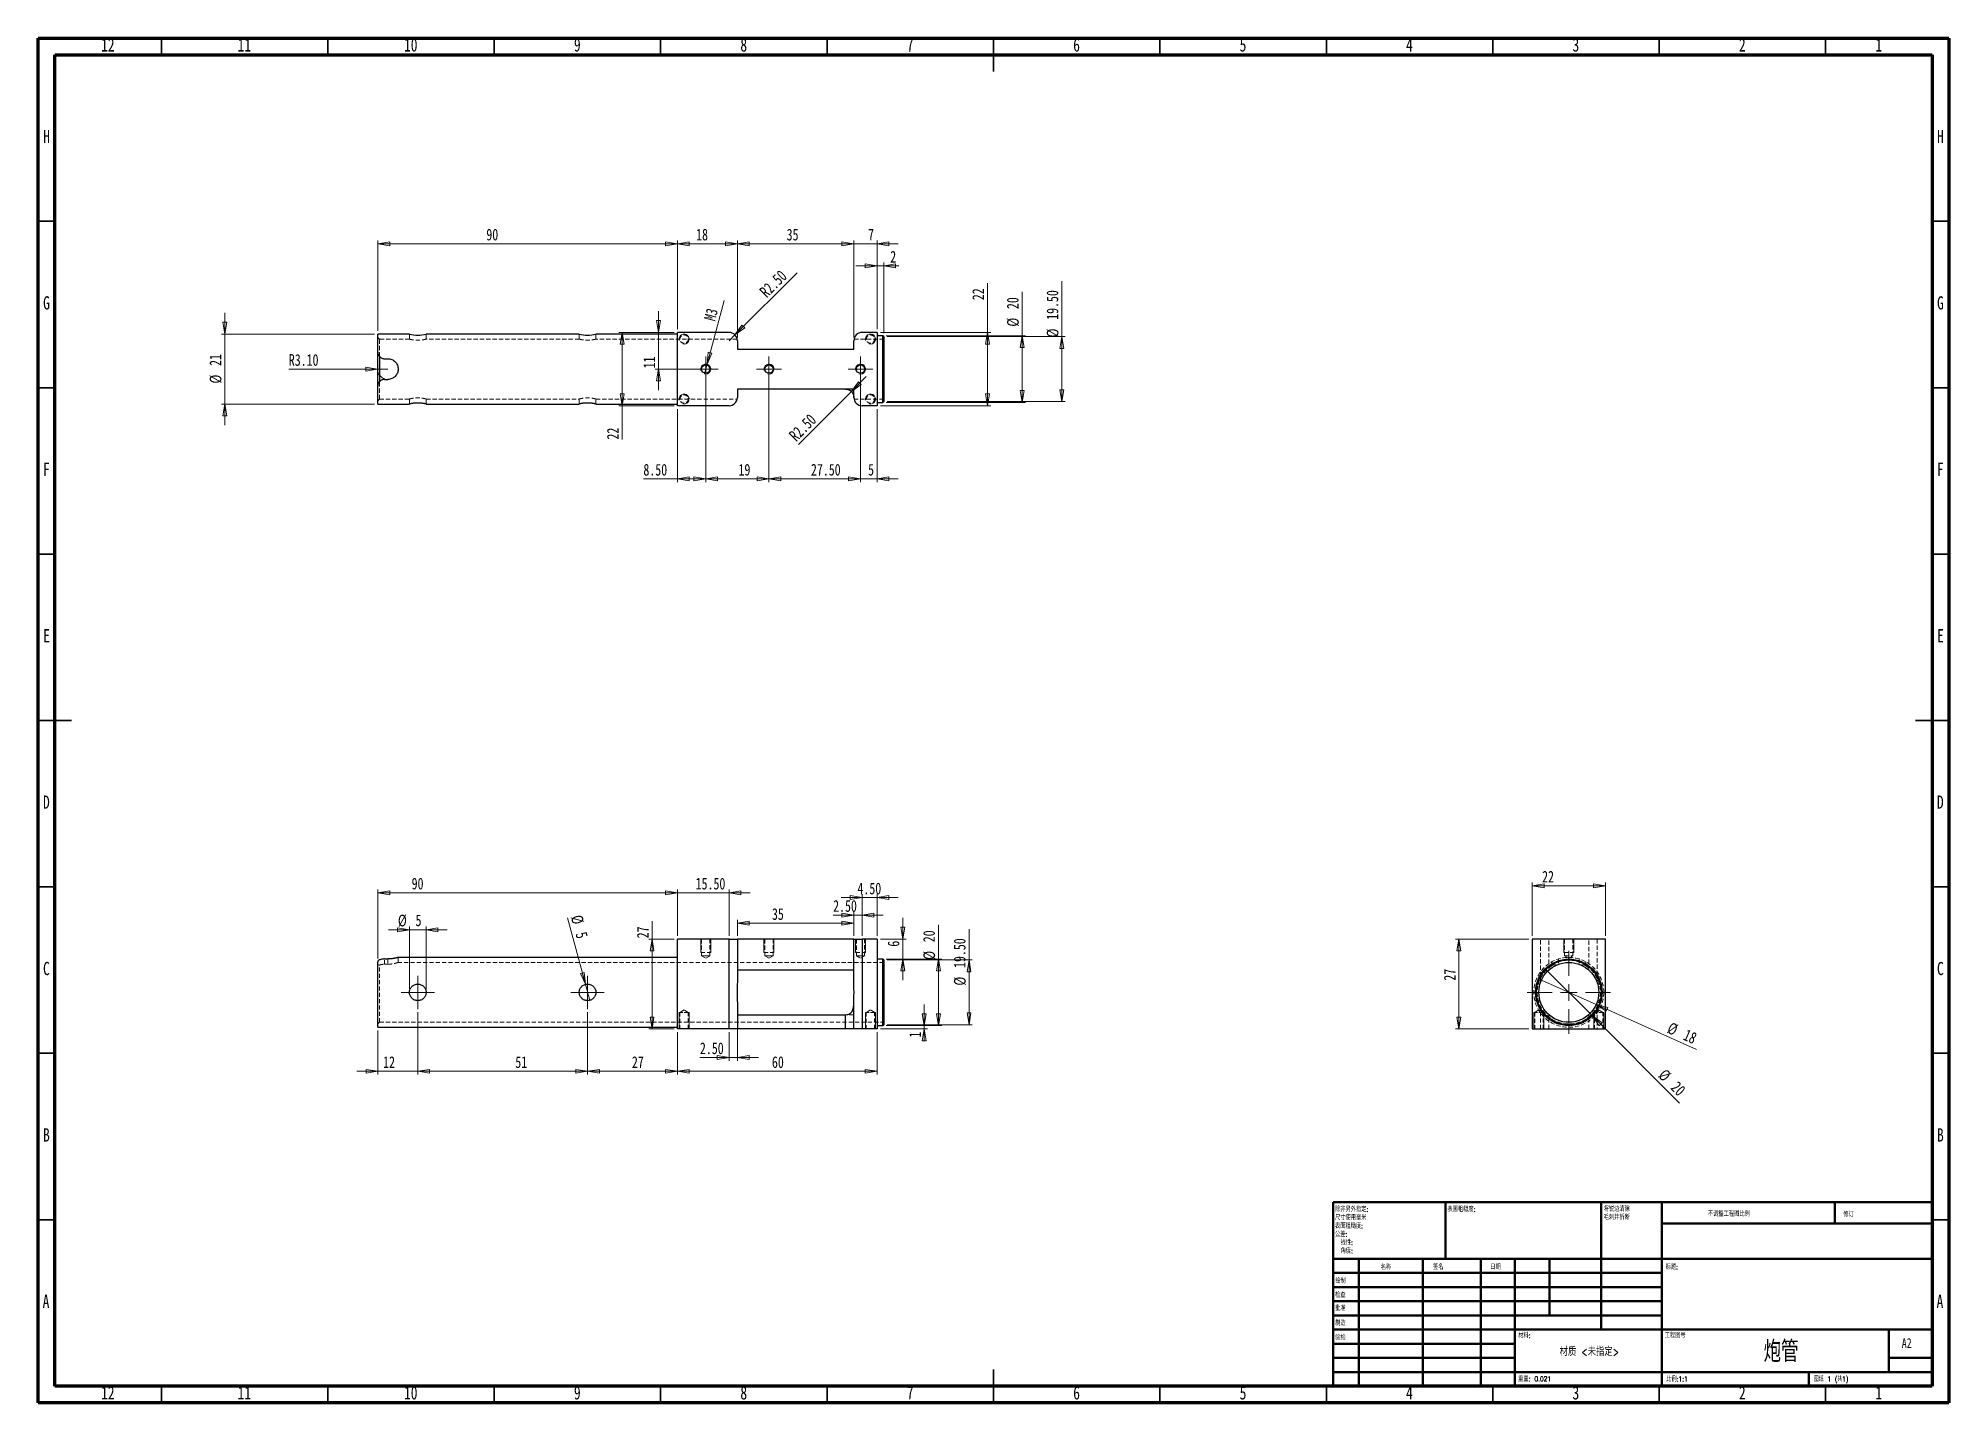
# Model space of a CAD drawing. Header units: millimetres. Extents: x 15 to 589, y 5 to 415.
import ezdxf

# ---------------------------------------------------------------- set-up
doc = ezdxf.new("R2010")
doc.units = ezdxf.units.MM
doc.linetypes.add('HIDDEN', pattern=[1.905, 1.27, -0.635])
doc.styles.add('SLDTEXTSTYLE0', font='TXT', dxfattribs={"width": 0.75})
doc.styles.add('SLDTEXTSTYLE1', font='TXT', dxfattribs={"width": 0.75, "bigfont": 'bigfont'})
doc.styles.add('SLDTEXTSTYLE2', font='TXT', dxfattribs={"width": 0.694444, "bigfont": 'bigfont'})
doc.dimstyles.new('SLDDIMSTYLE0', dxfattribs={"dimtxt": 3.5, "dimasz": 3.556, "dimexe": 0, "dimexo": 0.0625, "dimgap": 0.875, "dimtad": 1, "dimrnd": 1e-09, "dimzin": 12, "dimdsep": 46, "dimtxsty": 'SLDTEXTSTYLE0', "dimblk1": 'CLOSED', "dimblk2": 'CLOSED', "dimsah": 1, "dimcen": 0.09, "dimadec": 0, "dimazin": 3, "dimtfac": 1, "dimtofl": 0, "dimtmove": 0, "dimatfit": 3, "dimldrblk": 'CLOSED', "dimfxl": 1, "dimfrac": 2, "dimtolj": 1, "dimtzin": 12, "dimarcsym": 0})
doc.dimstyles.new('SLDDIMSTYLE1', dxfattribs={"dimtxt": 3.5, "dimasz": 3.556, "dimexe": 0, "dimexo": 0.0625, "dimgap": 0.875, "dimtad": 1, "dimrnd": 1e-09, "dimzin": 12, "dimdsep": 46, "dimtxsty": 'SLDTEXTSTYLE0', "dimblk1": 'NONE', "dimblk2": 'CLOSED', "dimsah": 1, "dimcen": 0, "dimadec": 0, "dimazin": 3, "dimtfac": 1, "dimtmove": 0, "dimatfit": 3, "dimldrblk": 'NONE', "dimfxl": 1, "dimfrac": 2, "dimtolj": 1, "dimtzin": 12, "dimarcsym": 0})
doc.dimstyles.new('SLDDIMSTYLE2', dxfattribs={"dimtxt": 3.5, "dimasz": 3.556, "dimexe": 0, "dimexo": 0.0625, "dimgap": 0.875, "dimtad": 1, "dimrnd": 1e-09, "dimzin": 12, "dimdsep": 46, "dimtxsty": 'SLDTEXTSTYLE0', "dimblk1": 'CLOSED', "dimblk2": 'CLOSED', "dimsah": 1, "dimcen": 0.09, "dimadec": 0, "dimazin": 3, "dimtfac": 1, "dimtmove": 0, "dimatfit": 0, "dimldrblk": 'CLOSED', "dimfxl": 1, "dimfrac": 2, "dimtolj": 1, "dimtzin": 12, "dimarcsym": 0})
doc.dimstyles.new('SLDDIMSTYLE3', dxfattribs={"dimtxt": 3.5, "dimasz": 3.556, "dimexe": 0, "dimexo": 0.0625, "dimgap": 0.875, "dimtad": 1, "dimrnd": 1e-09, "dimzin": 4, "dimdsep": 46, "dimtxsty": 'SLDTEXTSTYLE0', "dimblk1": 'CLOSED', "dimblk2": 'CLOSED', "dimsah": 1, "dimcen": 0.09, "dimadec": 0, "dimazin": 1, "dimtfac": 1, "dimtmove": 0, "dimatfit": 0, "dimldrblk": 'CLOSED', "dimfxl": 1, "dimfrac": 2, "dimtolj": 1, "dimtzin": 12, "dimarcsym": 0})
doc.dimstyles.new('SLDDIMSTYLE4', dxfattribs={"dimtxt": 3.5, "dimasz": 3.556, "dimexe": 0, "dimexo": 0.0625, "dimgap": 0.875, "dimtad": 1, "dimrnd": 1e-09, "dimzin": 4, "dimdsep": 46, "dimtxsty": 'SLDTEXTSTYLE0', "dimblk1": 'CLOSED', "dimblk2": 'CLOSED', "dimsah": 1, "dimcen": 0.09, "dimadec": 0, "dimazin": 1, "dimtfac": 1, "dimtofl": 0, "dimtmove": 0, "dimatfit": 3, "dimldrblk": 'CLOSED', "dimfxl": 1, "dimfrac": 2, "dimtolj": 1, "dimtzin": 12, "dimarcsym": 0})
doc.dimstyles.new('SLDDIMSTYLE5', dxfattribs={"dimtxt": 3.5, "dimasz": 3.556, "dimexe": 0, "dimexo": 0.0625, "dimgap": 0.875, "dimtad": 1, "dimrnd": 1e-09, "dimzin": 4, "dimdsep": 46, "dimtxsty": 'SLDTEXTSTYLE0', "dimblk1": 'CLOSED', "dimblk2": 'CLOSED', "dimsah": 1, "dimcen": 0, "dimadec": 0, "dimazin": 1, "dimtfac": 1, "dimtofl": 0, "dimtmove": 0, "dimatfit": 3, "dimldrblk": 'CLOSED', "dimfxl": 1, "dimfrac": 2, "dimtolj": 1, "dimtzin": 12, "dimarcsym": 0})
doc.dimstyles.new('SLDDIMSTYLE6', dxfattribs={"dimtxt": 3.5, "dimasz": 3.556, "dimexe": 0, "dimexo": 0.0625, "dimgap": 0.875, "dimtad": 1, "dimrnd": 1e-09, "dimzin": 12, "dimdsep": 46, "dimtxsty": 'SLDTEXTSTYLE0', "dimblk1": 'NONE', "dimblk2": 'CLOSED', "dimsah": 1, "dimcen": 0, "dimadec": 0, "dimazin": 3, "dimtfac": 1, "dimtmove": 0, "dimatfit": 3, "dimldrblk": 'NONE', "dimfxl": 1, "dimfrac": 2, "dimtolj": 1, "dimtzin": 12, "dimarcsym": 0})
doc.dimstyles.new('SLDDIMSTYLE7', dxfattribs={"dimtxt": 3.5, "dimasz": 3.556, "dimexe": 0, "dimexo": 0.0625, "dimgap": 0.875, "dimtad": 1, "dimrnd": 1e-09, "dimzin": 4, "dimdsep": 46, "dimtxsty": 'SLDTEXTSTYLE0', "dimblk1": 'CLOSED', "dimblk2": 'CLOSED', "dimsah": 1, "dimcen": 0, "dimadec": 0, "dimazin": 1, "dimtfac": 1, "dimtofl": 0, "dimtmove": 1, "dimatfit": 3, "dimldrblk": 'CLOSED', "dimfxl": 1, "dimfrac": 2, "dimtolj": 1, "dimtzin": 12, "dimarcsym": 0})

msp = doc.modelspace()

# ---------------------------------------------------------------- texts
at = {"color": 7, "linetype": 'Continuous', "lineweight": 0}
for s, insert, char_height, attachment_point, style in [('12', (35.92, 414.968), 3.9688, 2, 'SLDTEXTSTYLE0'), ('11', (76.92, 414.968), 3.9688, 2, 'SLDTEXTSTYLE0'), ('10', (126.92, 414.968), 3.9688, 2, 'SLDTEXTSTYLE0'), ('9', (176.96, 414.968), 3.969, 2, 'SLDTEXTSTYLE0'), ('8', (226.96, 414.968), 3.969, 2, 'SLDTEXTSTYLE0'), ('7', (276.96, 414.968), 3.969, 2, 'SLDTEXTSTYLE0'), ('6', (326.96, 414.968), 3.969, 2, 'SLDTEXTSTYLE0'), ('5', (376.96, 414.968), 3.969, 2, 'SLDTEXTSTYLE0'), ('4', (426.96, 414.968), 3.969, 2, 'SLDTEXTSTYLE0'), ('3', (476.96, 414.968), 3.969, 2, 'SLDTEXTSTYLE0'), ('2', (526.96, 414.968), 3.969, 2, 'SLDTEXTSTYLE0'), ('1', (567.96, 414.968), 3.969, 2, 'SLDTEXTSTYLE0'), ('H', (17.49, 387.468), 3.969, 2, 'SLDTEXTSTYLE0'), ('H', (586.49, 387.468), 3.969, 2, 'SLDTEXTSTYLE0'), ('G', (17.487, 337.468), 3.969, 2, 'SLDTEXTSTYLE0'), ('G', (586.487, 337.468), 3.969, 2, 'SLDTEXTSTYLE0'), ('F', (17.458, 287.468), 3.969, 2, 'SLDTEXTSTYLE0'), ('F', (586.458, 287.468), 3.969, 2, 'SLDTEXTSTYLE0'), ('E', (17.508, 237.468), 3.969, 2, 'SLDTEXTSTYLE0'), ('E', (586.508, 237.468), 3.969, 2, 'SLDTEXTSTYLE0'), ('D', (17.453, 187.468), 3.969, 2, 'SLDTEXTSTYLE0'), ('D', (586.453, 187.468), 3.969, 2, 'SLDTEXTSTYLE0'), ('C', (17.459, 137.468), 3.969, 2, 'SLDTEXTSTYLE0'), ('C', (586.459, 137.468), 3.969, 2, 'SLDTEXTSTYLE0'), ('B', (17.471, 87.468), 3.969, 2, 'SLDTEXTSTYLE0'), ('B', (586.471, 87.468), 3.969, 2, 'SLDTEXTSTYLE0'), ('\\M+1955C\\M+196CA\\M+19165糙\\M+19378:', (438.371, 63.919), 1.5, 1, 'SLDTEXTSTYLE1'), ('\\M+19573调\\M+190AE\\M+18D48\\M+192F6图\\M+194E4\\M+197E1', (516.615, 62.533), 1.5, 1, 'SLDTEXTSTYLE1'), ('\\M+18F43订', (557.328, 62.335), 1.5, 1, 'SLDTEXTSTYLE1'), ('\\M+196BC\\M+18FCC', (418.322, 46.501), 1.5, 1, 'SLDTEXTSTYLE1'), ('签\\M+196BC', (434.034, 46.562), 1.5, 1, 'SLDTEXTSTYLE1'), ('\\M+193FA\\M+18AFA', (451.215, 46.576), 1.5, 1, 'SLDTEXTSTYLE1'), ('标题:', (503.956, 46.576), 1.5, 1, 'SLDTEXTSTYLE1'), ('绘\\M+190A7', (404.685, 42.43), 1.5, 1, 'SLDTEXTSTYLE1'), ('A', (17.34, 37.468), 3.969, 2, 'SLDTEXTSTYLE0'), ('检查', (404.624, 38.154), 1.5, 1, 'SLDTEXTSTYLE1'), ('A', (586.34, 37.468), 3.969, 2, 'SLDTEXTSTYLE0'), ('\\M+194E1\\M+18F79', (404.622, 34.177), 1.5, 1, 'SLDTEXTSTYLE1'), ('\\M+190A7\\M+191A2', (404.682, 29.734), 1.5, 1, 'SLDTEXTSTYLE1'), ('验检', (404.677, 25.35), 1.5, 1, 'SLDTEXTSTYLE1'), ('\\M+18DDE\\M+197BF:', (459.646, 25.986), 1.5, 1, 'SLDTEXTSTYLE1'), ('\\M+18D48\\M+192F6图\\M+18D86', (503.629, 25.986), 1.5, 1, 'SLDTEXTSTYLE1'), ('\\M+1E07B\\M+18AC7', (538.6, 23.607), 6.35, 2, 'SLDTEXTSTYLE1'), ('A2', (574.871, 24.406), 2.9104, 1, 'SLDTEXTSTYLE0'), ('\\M+18DDE质 <\\M+196A2\\M+18E77\\M+192E8>', (480.966, 21.486), 2.38125, 2, 'SLDTEXTSTYLE1'), ('\\M+18F64\\M+197CA: 0.021', (459.618, 12.949), 1.4986, 1, 'SLDTEXTSTYLE1'), ('\\M+194E4\\M+197E1:1:1', (504.074, 12.9), 1.5, 1, 'SLDTEXTSTYLE1'), ('图纸 1 (\\M+18BA41)', (548.478, 12.9), 1.5, 1, 'SLDTEXTSTYLE2'), ('12', (35.92, 9.968), 3.9688, 2, 'SLDTEXTSTYLE0'), ('11', (76.92, 9.968), 3.9688, 2, 'SLDTEXTSTYLE0'), ('10', (126.92, 9.968), 3.9688, 2, 'SLDTEXTSTYLE0'), ('9', (176.96, 9.968), 3.969, 2, 'SLDTEXTSTYLE0'), ('8', (226.96, 9.968), 3.969, 2, 'SLDTEXTSTYLE0'), ('7', (276.96, 9.968), 3.969, 2, 'SLDTEXTSTYLE0'), ('6', (326.96, 9.968), 3.969, 2, 'SLDTEXTSTYLE0'), ('5', (376.96, 9.968), 3.969, 2, 'SLDTEXTSTYLE0'), ('4', (426.96, 9.968), 3.969, 2, 'SLDTEXTSTYLE0'), ('3', (476.96, 9.968), 3.969, 2, 'SLDTEXTSTYLE0'), ('2', (526.96, 9.968), 3.969, 2, 'SLDTEXTSTYLE0'), ('1', (567.96, 9.968), 3.969, 2, 'SLDTEXTSTYLE0')]:
    msp.add_mtext(s, dxfattribs=dict(at, insert=insert, char_height=char_height, attachment_point=attachment_point, style=style))

# ---------------------------------------------------------------- blocks, each defined once
blk = doc.blocks.new('SW_NOTE_0')
at = {"color": 0, "linetype": 'Continuous', "lineweight": 0, "char_height": 1.5, "attachment_point": 1, "style": 'SLDTEXTSTYLE1'}
for s, insert in [('\\M+18F9C\\M+194F1另\\M+18A4F\\M+18E77\\M+192E8:', (0, 1.93)), ('\\M+1955C\\M+196CA\\M+19165糙\\M+19378:', (0, -3.07)), ('\\M+18EDA\\M+190A1\\M+18E67\\M+19770\\M+19F7C\\M+195C4', (0, -0.57)), ('\\M+18CF6\\M+18DB7:', (0, -5.57)), ('\\M+18A70\\M+19378:', (1.69, -10.57)), ('线\\M+190AB:', (1.69, -8.07))]:
    blk.add_mtext(s, dxfattribs=dict(at, insert=insert))
blk = doc.blocks.new('SW_NOTE_1')
at = {"color": 0, "linetype": 'Continuous', "lineweight": 0, "char_height": 1.5, "attachment_point": 1, "style": 'SLDTEXTSTYLE1'}
for s, insert in [('\\M+18FAB锐边\\M+190B4\\M+18F9C', (0, 1.93)), ('\\M+196D1\\M+18E68\\M+19BF3\\M+190DC\\M+19266', (0, -0.57))]:
    blk.add_mtext(s, dxfattribs=dict(at, insert=insert))
blk = doc.blocks.new('_Closed')
at = {"color": 0, "linetype": 'ByBlock', "lineweight": -2}
for p, q in [((-1, 0.166667), (0, 0)), ((-1, 0.166667), (-1, -0.166667)), ((0, 0), (-1, -0.166667)), ((0, 0), (-1, 0))]:
    blk.add_line(p, q, dxfattribs=at)
blk = doc.blocks.new('_D')
at = {"color": 7, "linetype": 'Continuous', "lineweight": 18}
for p, q in [((117.04, 138.49), (117.04, 159.24)), ((207.04, 158.24), (117.04, 158.24)), ((207.04, 145.32), (207.04, 159.24))]:
    blk.add_line(p, q, dxfattribs=at)
at = {"color": 7, "linetype": 'Continuous', "lineweight": 18, "xscale": 3.556, "yscale": 3.556, "rotation": 180}
blk.add_blockref('_Closed', (117.04, 158.24), dxfattribs=at)
at = {"color": 7, "linetype": 'Continuous', "lineweight": 18, "xscale": 3.556, "yscale": 3.556}
blk.add_blockref('_Closed', (207.04, 158.24), dxfattribs=at)
at = {"color": 7, "linetype": 'Continuous', "lineweight": 18, "insert": (127.19, 162.75), "char_height": 3.5, "attachment_point": 1, "style": 'SLDTEXTSTYLE0'}
blk.add_mtext('90', dxfattribs=at)
blk = doc.blocks.new('_D_1')
at = {"color": 7, "linetype": 'Continuous', "lineweight": 18}
for p, q in [((199.41, 144.32), (199.41, 149.73)), ((206.04, 144.32), (198.41, 144.32)), ((199.41, 117.32), (199.41, 144.32)), ((206.04, 117.32), (198.41, 117.32))]:
    blk.add_line(p, q, dxfattribs=at)
at = {"color": 7, "linetype": 'Continuous', "lineweight": 18, "xscale": 3.556, "yscale": 3.556}
for p, rotation in [((199.41, 144.32), 90), ((199.41, 117.32), 270)]:
    blk.add_blockref('_Closed', p, dxfattribs=dict(at, rotation=rotation))
at = {"color": 7, "linetype": 'Continuous', "lineweight": 18, "insert": (194.9, 144.55), "char_height": 3.5, "attachment_point": 1, "rotation": 90, "style": 'SLDTEXTSTYLE0'}
blk.add_mtext('27', dxfattribs=at)
blk = doc.blocks.new('_D_2')
at = {"color": 7, "linetype": 'Continuous', "lineweight": 18}
for q in [(174.03, 150.75), (180.69, 125.9)]:
    blk.add_line((179.39, 130.73), q, dxfattribs=at)
at = {"color": 7, "linetype": 'Continuous', "lineweight": 18, "xscale": 3.556, "yscale": 3.556, "rotation": 285}
blk.add_blockref('_Closed', (179.39, 130.73), dxfattribs=at)
at = {"color": 7, "linetype": 'Continuous', "lineweight": 18, "char_height": 3.5, "attachment_point": 1, "rotation": 285, "style": 'SLDTEXTSTYLE0'}
for s, insert in [('%%c', (178.36, 151.91)), ('5', (179.78, 146.82))]:
    blk.add_mtext(s, dxfattribs=dict(at, insert=insert))
blk = doc.blocks.new('_None')
blk = doc.blocks.new('_D_3')
at = {"color": 7, "linetype": 'Continuous', "lineweight": 18}
for p, q in [((126.54, 147.14), (120.19, 147.14)), ((126.54, 129.32), (126.54, 148.14)), ((126.54, 147.14), (131.54, 147.14)), ((131.54, 129.32), (131.54, 148.14)), ((131.54, 147.14), (137.89, 147.14))]:
    blk.add_line(p, q, dxfattribs=at)
at = {"color": 7, "linetype": 'Continuous', "lineweight": 18, "xscale": 3.556, "yscale": 3.556}
blk.add_blockref('_Closed', (126.54, 147.14), dxfattribs=at)
at = {"color": 7, "linetype": 'Continuous', "lineweight": 18, "xscale": 3.556, "yscale": 3.556, "rotation": 180}
blk.add_blockref('_Closed', (131.54, 147.14), dxfattribs=at)
at = {"color": 7, "linetype": 'Continuous', "lineweight": 18, "char_height": 3.5, "attachment_point": 1, "style": 'SLDTEXTSTYLE0'}
for s, insert in [('%%c', (123.07, 151.65)), ('5', (128.35, 151.71))]:
    blk.add_mtext(s, dxfattribs=dict(at, insert=insert))
blk = doc.blocks.new('_D_4')
at = {"color": 7, "linetype": 'Continuous', "lineweight": 18}
for p, q in [((129.04, 122.32), (129.04, 103.59)), ((117.04, 116.82), (117.04, 103.59)), ((117.04, 104.59), (110.69, 104.59)), ((129.04, 104.59), (117.04, 104.59)), ((129.04, 104.59), (135.39, 104.59))]:
    blk.add_line(p, q, dxfattribs=at)
at = {"color": 7, "linetype": 'Continuous', "lineweight": 18, "xscale": 3.556, "yscale": 3.556}
blk.add_blockref('_Closed', (117.04, 104.59), dxfattribs=at)
at = {"color": 7, "linetype": 'Continuous', "lineweight": 18, "xscale": 3.556, "yscale": 3.556, "rotation": 180}
blk.add_blockref('_Closed', (129.04, 104.59), dxfattribs=at)
at = {"color": 7, "linetype": 'Continuous', "lineweight": 18, "insert": (118.62, 109.1), "char_height": 3.5, "attachment_point": 1, "style": 'SLDTEXTSTYLE0'}
blk.add_mtext('12', dxfattribs=at)
blk = doc.blocks.new('_D_5')
at = {"color": 7, "linetype": 'Continuous', "lineweight": 18}
for p, q in [((129.04, 122.32), (129.04, 103.59)), ((180.04, 122.32), (180.04, 103.59)), ((129.04, 104.59), (180.04, 104.59))]:
    blk.add_line(p, q, dxfattribs=at)
at = {"color": 7, "linetype": 'Continuous', "lineweight": 18, "xscale": 3.556, "yscale": 3.556, "rotation": 180}
blk.add_blockref('_Closed', (129.04, 104.59), dxfattribs=at)
at = {"color": 7, "linetype": 'Continuous', "lineweight": 18, "xscale": 3.556, "yscale": 3.556}
blk.add_blockref('_Closed', (180.04, 104.59), dxfattribs=at)
at = {"color": 7, "linetype": 'Continuous', "lineweight": 18, "insert": (158.34, 109.1), "char_height": 3.5, "attachment_point": 1, "style": 'SLDTEXTSTYLE0'}
blk.add_mtext('51', dxfattribs=at)
blk = doc.blocks.new('_D_6')
at = {"color": 7, "linetype": 'Continuous', "lineweight": 18}
for p, q in [((180.04, 122.32), (180.04, 103.59)), ((207.04, 116.32), (207.04, 103.59)), ((180.04, 104.59), (207.04, 104.59))]:
    blk.add_line(p, q, dxfattribs=at)
at = {"color": 7, "linetype": 'Continuous', "lineweight": 18, "xscale": 3.556, "yscale": 3.556, "rotation": 180}
blk.add_blockref('_Closed', (180.04, 104.59), dxfattribs=at)
at = {"color": 7, "linetype": 'Continuous', "lineweight": 18, "xscale": 3.556, "yscale": 3.556}
blk.add_blockref('_Closed', (207.04, 104.59), dxfattribs=at)
at = {"color": 7, "linetype": 'Continuous', "lineweight": 18, "insert": (193.37, 109.1), "char_height": 3.5, "attachment_point": 1, "style": 'SLDTEXTSTYLE0'}
blk.add_mtext('27', dxfattribs=at)
blk = doc.blocks.new('_D_7')
at = {"color": 7, "linetype": 'Continuous', "lineweight": 18}
for p, q in [((207.04, 158.24), (200.69, 158.24)), ((207.04, 145.32), (207.04, 159.24)), ((222.54, 158.24), (207.04, 158.24)), ((222.54, 145.32), (222.54, 159.24)), ((222.54, 158.24), (228.89, 158.24))]:
    blk.add_line(p, q, dxfattribs=at)
at = {"color": 7, "linetype": 'Continuous', "lineweight": 18, "xscale": 3.556, "yscale": 3.556}
blk.add_blockref('_Closed', (207.04, 158.24), dxfattribs=at)
at = {"color": 7, "linetype": 'Continuous', "lineweight": 18, "xscale": 3.556, "yscale": 3.556, "rotation": 180}
blk.add_blockref('_Closed', (222.54, 158.24), dxfattribs=at)
at = {"color": 7, "linetype": 'Continuous', "lineweight": 18, "insert": (212.51, 162.75), "char_height": 3.5, "attachment_point": 1, "style": 'SLDTEXTSTYLE0'}
blk.add_mtext('15.50', dxfattribs=at)
blk = doc.blocks.new('_D_8')
at = {"color": 7, "linetype": 'Continuous', "lineweight": 18}
for p, q in [((207.04, 116.32), (207.04, 103.59)), ((267.04, 116.32), (267.04, 103.59)), ((207.04, 104.59), (267.04, 104.59))]:
    blk.add_line(p, q, dxfattribs=at)
at = {"color": 7, "linetype": 'Continuous', "lineweight": 18, "xscale": 3.556, "yscale": 3.556, "rotation": 180}
blk.add_blockref('_Closed', (207.04, 104.59), dxfattribs=at)
at = {"color": 7, "linetype": 'Continuous', "lineweight": 18, "xscale": 3.556, "yscale": 3.556}
blk.add_blockref('_Closed', (267.04, 104.59), dxfattribs=at)
at = {"color": 7, "linetype": 'Continuous', "lineweight": 18, "insert": (235.44, 109.1), "char_height": 3.5, "attachment_point": 1, "style": 'SLDTEXTSTYLE0'}
blk.add_mtext('60', dxfattribs=at)
blk = doc.blocks.new('_D_9')
at = {"color": 7, "linetype": 'Continuous', "lineweight": 18}
for p, q in [((285.44, 138.32), (285.44, 148.56)), ((269.79, 138.32), (286.44, 138.32)), ((285.44, 118.32), (285.44, 138.32)), ((269.79, 118.32), (286.44, 118.32))]:
    blk.add_line(p, q, dxfattribs=at)
at = {"color": 7, "linetype": 'Continuous', "lineweight": 18, "xscale": 3.556, "yscale": 3.556}
for p, rotation in [((285.44, 138.32), 90), ((285.44, 118.32), 270)]:
    blk.add_blockref('_Closed', p, dxfattribs=dict(at, rotation=rotation))
at = {"color": 7, "linetype": 'Continuous', "lineweight": 18, "char_height": 3.5, "attachment_point": 1, "rotation": 90, "style": 'SLDTEXTSTYLE0'}
for s, insert in [('20', (280.87, 143.38)), ('%%c', (280.93, 138.11))]:
    blk.add_mtext(s, dxfattribs=dict(at, insert=insert))
blk = doc.blocks.new('_D_10')
at = {"color": 7, "linetype": 'Continuous', "lineweight": 18}
for p, q in [((294.64, 138.07), (294.64, 147.27)), ((270.04, 138.07), (295.64, 138.07)), ((294.64, 138.07), (294.64, 118.57)), ((270.04, 118.57), (295.64, 118.57))]:
    blk.add_line(p, q, dxfattribs=at)
at = {"color": 7, "linetype": 'Continuous', "lineweight": 18, "xscale": 3.556, "yscale": 3.556}
for p, rotation in [((294.64, 138.07), 90), ((294.64, 118.57), 270)]:
    blk.add_blockref('_Closed', p, dxfattribs=dict(at, rotation=rotation))
at = {"color": 7, "linetype": 'Continuous', "lineweight": 18, "char_height": 3.5, "attachment_point": 1, "rotation": 90, "style": 'SLDTEXTSTYLE0'}
for s, insert in [('19.50', (290.08, 135.64)), ('%%c', (290.13, 130.36))]:
    blk.add_mtext(s, dxfattribs=dict(at, insert=insert))
blk = doc.blocks.new('_D_11')
at = {"color": 7, "linetype": 'Continuous', "lineweight": 18}
for p, q in [((281.18, 118.32), (281.18, 124.67)), ((268.04, 117.32), (282.18, 117.32)), ((269.79, 118.32), (282.18, 118.32)), ((281.18, 118.32), (281.18, 117.32)), ((281.18, 117.32), (281.18, 114.73))]:
    blk.add_line(p, q, dxfattribs=at)
at = {"color": 7, "linetype": 'Continuous', "lineweight": 18, "xscale": 3.556, "yscale": 3.556}
for p, rotation in [((281.18, 118.32), 270), ((281.18, 117.32), 90)]:
    blk.add_blockref('_Closed', p, dxfattribs=dict(at, rotation=rotation))
at = {"color": 7, "linetype": 'Continuous', "lineweight": 18, "insert": (276.67, 114.73), "char_height": 3.5, "attachment_point": 1, "rotation": 90, "style": 'SLDTEXTSTYLE0'}
blk.add_mtext('1', dxfattribs=at)
blk = doc.blocks.new('_D_12')
at = {"color": 7, "linetype": 'Continuous', "lineweight": 18}
for p, q in [((274.74, 144.32), (274.74, 150.67)), ((268.04, 144.32), (275.74, 144.32)), ((274.74, 138.32), (274.74, 144.32)), ((269.79, 138.32), (275.74, 138.32)), ((274.74, 138.32), (274.74, 131.97))]:
    blk.add_line(p, q, dxfattribs=at)
at = {"color": 7, "linetype": 'Continuous', "lineweight": 18, "xscale": 3.556, "yscale": 3.556}
for p, rotation in [((274.74, 144.32), 270), ((274.74, 138.32), 90)]:
    blk.add_blockref('_Closed', p, dxfattribs=dict(at, rotation=rotation))
at = {"color": 7, "linetype": 'Continuous', "lineweight": 18, "insert": (270.22, 142.04), "char_height": 3.5, "attachment_point": 1, "rotation": 90, "style": 'SLDTEXTSTYLE0'}
blk.add_mtext('6', dxfattribs=at)
blk = doc.blocks.new('_D_13')
at = {"color": 7, "linetype": 'Continuous', "lineweight": 18}
for p, q in [((262.54, 156.78), (256.19, 156.78)), ((262.54, 145.32), (262.54, 157.78)), ((262.54, 156.78), (267.04, 156.78)), ((267.04, 145.32), (267.04, 157.78)), ((267.04, 156.78), (273.39, 156.78))]:
    blk.add_line(p, q, dxfattribs=at)
at = {"color": 7, "linetype": 'Continuous', "lineweight": 18, "xscale": 3.556, "yscale": 3.556}
blk.add_blockref('_Closed', (262.54, 156.78), dxfattribs=at)
at = {"color": 7, "linetype": 'Continuous', "lineweight": 18, "xscale": 3.556, "yscale": 3.556, "rotation": 180}
blk.add_blockref('_Closed', (267.04, 156.78), dxfattribs=at)
at = {"color": 7, "linetype": 'Continuous', "lineweight": 18, "insert": (261.13, 161.29), "char_height": 3.5, "attachment_point": 1, "style": 'SLDTEXTSTYLE0'}
blk.add_mtext('4.50', dxfattribs=at)
blk = doc.blocks.new('_D_14')
at = {"color": 7, "linetype": 'Continuous', "lineweight": 18}
for p, q in [((260.04, 151.52), (253.82, 151.52)), ((260.04, 145.32), (260.04, 152.52)), ((262.54, 151.52), (260.04, 151.52)), ((262.54, 145.32), (262.54, 152.52)), ((262.54, 151.52), (268.89, 151.52))]:
    blk.add_line(p, q, dxfattribs=at)
at = {"color": 7, "linetype": 'Continuous', "lineweight": 18, "xscale": 3.556, "yscale": 3.556}
blk.add_blockref('_Closed', (260.04, 151.52), dxfattribs=at)
at = {"color": 7, "linetype": 'Continuous', "lineweight": 18, "xscale": 3.556, "yscale": 3.556, "rotation": 180}
blk.add_blockref('_Closed', (262.54, 151.52), dxfattribs=at)
at = {"color": 7, "linetype": 'Continuous', "lineweight": 18, "insert": (253.82, 156.03), "char_height": 3.5, "attachment_point": 1, "style": 'SLDTEXTSTYLE0'}
blk.add_mtext('2.50', dxfattribs=at)
blk = doc.blocks.new('_D_15')
at = {"color": 7, "linetype": 'Continuous', "lineweight": 18}
for p, q in [((225.04, 145.32), (225.04, 150.08)), ((260.04, 145.32), (260.04, 150.08)), ((225.04, 149.08), (260.04, 149.08))]:
    blk.add_line(p, q, dxfattribs=at)
at = {"color": 7, "linetype": 'Continuous', "lineweight": 18, "xscale": 3.556, "yscale": 3.556, "rotation": 180}
blk.add_blockref('_Closed', (225.04, 149.08), dxfattribs=at)
at = {"color": 7, "linetype": 'Continuous', "lineweight": 18, "xscale": 3.556, "yscale": 3.556}
blk.add_blockref('_Closed', (260.04, 149.08), dxfattribs=at)
at = {"color": 7, "linetype": 'Continuous', "lineweight": 18, "insert": (235.44, 153.6), "char_height": 3.5, "attachment_point": 1, "style": 'SLDTEXTSTYLE0'}
blk.add_mtext('35', dxfattribs=at)
blk = doc.blocks.new('_D_16')
at = {"color": 7, "linetype": 'Continuous', "lineweight": 18}
for p, q in [((225.04, 130.27), (225.04, 107.75)), ((222.54, 116.32), (222.54, 107.75)), ((222.54, 108.75), (213.8, 108.75)), ((222.54, 108.75), (225.04, 108.75)), ((225.04, 108.75), (231.39, 108.75))]:
    blk.add_line(p, q, dxfattribs=at)
at = {"color": 7, "linetype": 'Continuous', "lineweight": 18, "xscale": 3.556, "yscale": 3.556}
blk.add_blockref('_Closed', (222.54, 108.75), dxfattribs=at)
at = {"color": 7, "linetype": 'Continuous', "lineweight": 18, "xscale": 3.556, "yscale": 3.556, "rotation": 180}
blk.add_blockref('_Closed', (225.04, 108.75), dxfattribs=at)
at = {"color": 7, "linetype": 'Continuous', "lineweight": 18, "insert": (213.8, 113.27), "char_height": 3.5, "attachment_point": 1, "style": 'SLDTEXTSTYLE0'}
blk.add_mtext('2.50', dxfattribs=at)
blk = doc.blocks.new('SW_CENTERMARKSYMBOL_0')
at = {"color": 0, "linetype": 'Continuous', "lineweight": 0}
for p, q in [((-2.5, 0), (-5, 0)), ((0, 0), (-2.5, 0)), ((0, 2.5), (0, 5)), ((0, 0), (0, 2.5)), ((0, 0), (0, -2.5)), ((0, 0), (2.5, 0)), ((2.5, 0), (5, 0)), ((0, -2.5), (0, -5))]:
    blk.add_line(p, q, dxfattribs=at)
blk = doc.blocks.new('SW_CENTERMARKSYMBOL_1')
at = {"color": 0, "linetype": 'Continuous', "lineweight": 0}
for p, q in [((-2.5, 0), (-5, 0)), ((0, 0), (-2.5, 0)), ((0, 2.5), (0, 5)), ((0, 0), (0, 2.5)), ((0, 0), (0, -2.5)), ((0, 0), (2.5, 0)), ((2.5, 0), (5, 0)), ((0, -2.5), (0, -5))]:
    blk.add_line(p, q, dxfattribs=at)
blk = doc.blocks.new('_D_17')
at = {"color": 7, "linetype": 'Continuous', "lineweight": 18}
for p, q in [((71.04, 326.09), (71.04, 332.44)), ((116.04, 326.09), (70.04, 326.09)), ((71.04, 326.09), (71.04, 305.09)), ((116.04, 305.09), (70.04, 305.09)), ((71.04, 305.09), (71.04, 298.74))]:
    blk.add_line(p, q, dxfattribs=at)
at = {"color": 7, "linetype": 'Continuous', "lineweight": 18, "xscale": 3.556, "yscale": 3.556}
for p, rotation in [((71.04, 326.09), 270), ((71.04, 305.09), 90)]:
    blk.add_blockref('_Closed', p, dxfattribs=dict(at, rotation=rotation))
at = {"color": 7, "linetype": 'Continuous', "lineweight": 18, "char_height": 3.5, "attachment_point": 1, "rotation": 90, "style": 'SLDTEXTSTYLE0'}
for s, insert in [('21', (66.48, 316.53)), ('%%c', (66.53, 311.25))]:
    blk.add_mtext(s, dxfattribs=dict(at, insert=insert))
blk = doc.blocks.new('_D_18')
at = {"color": 7, "linetype": 'Continuous', "lineweight": 18}
for q in [(90.29, 315.59), (120.04, 315.59)]:
    blk.add_line((116.94, 315.59), q, dxfattribs=at)
blk.add_arc((120.04, 315.59), 3.1, 162.1213, 252.1213, dxfattribs=at)
at = {"color": 7, "linetype": 'Continuous', "lineweight": 18, "xscale": 3.556, "yscale": 3.556}
blk.add_blockref('_Closed', (116.94, 315.59), dxfattribs=at)
at = {"color": 7, "linetype": 'Continuous', "lineweight": 18, "insert": (90.29, 320.08), "char_height": 3.5, "attachment_point": 1, "style": 'SLDTEXTSTYLE0'}
blk.add_mtext('R3.10', dxfattribs=at)
blk = doc.blocks.new('_D_19')
at = {"color": 7, "linetype": 'Continuous', "lineweight": 18}
for p, q in [((117.04, 327.09), (117.04, 354.24)), ((117.04, 353.24), (207.04, 353.24)), ((207.04, 327.59), (207.04, 354.24))]:
    blk.add_line(p, q, dxfattribs=at)
at = {"color": 7, "linetype": 'Continuous', "lineweight": 18, "xscale": 3.556, "yscale": 3.556, "rotation": 180}
blk.add_blockref('_Closed', (117.04, 353.24), dxfattribs=at)
at = {"color": 7, "linetype": 'Continuous', "lineweight": 18, "xscale": 3.556, "yscale": 3.556}
blk.add_blockref('_Closed', (207.04, 353.24), dxfattribs=at)
at = {"color": 7, "linetype": 'Continuous', "lineweight": 18, "insert": (149.63, 357.75), "char_height": 3.5, "attachment_point": 1, "style": 'SLDTEXTSTYLE0'}
blk.add_mtext('90', dxfattribs=at)
blk = doc.blocks.new('_D_20')
at = {"color": 7, "linetype": 'Continuous', "lineweight": 18}
for p, q in [((206.04, 326.59), (189.4, 326.59)), ((190.4, 304.59), (190.4, 326.59)), ((206.04, 304.59), (189.4, 304.59)), ((190.4, 304.59), (190.4, 294.41))]:
    blk.add_line(p, q, dxfattribs=at)
at = {"color": 7, "linetype": 'Continuous', "lineweight": 18, "xscale": 3.556, "yscale": 3.556}
for p, rotation in [((190.4, 326.59), 90), ((190.4, 304.59), 270)]:
    blk.add_blockref('_Closed', p, dxfattribs=dict(at, rotation=rotation))
at = {"color": 7, "linetype": 'Continuous', "lineweight": 18, "insert": (185.89, 294.41), "char_height": 3.5, "attachment_point": 1, "rotation": 90, "style": 'SLDTEXTSTYLE0'}
blk.add_mtext('22', dxfattribs=at)
blk = doc.blocks.new('_D_21')
at = {"color": 7, "linetype": 'Continuous', "lineweight": 18}
for p, q in [((201.34, 326.59), (201.34, 332.94)), ((206.04, 326.59), (200.34, 326.59)), ((201.34, 315.59), (201.34, 326.59)), ((214.54, 315.59), (200.34, 315.59)), ((201.34, 315.59), (201.34, 309.24))]:
    blk.add_line(p, q, dxfattribs=at)
at = {"color": 7, "linetype": 'Continuous', "lineweight": 18, "xscale": 3.556, "yscale": 3.556}
for p, rotation in [((201.34, 326.59), 270), ((201.34, 315.59), 90)]:
    blk.add_blockref('_Closed', p, dxfattribs=dict(at, rotation=rotation))
at = {"color": 7, "linetype": 'Continuous', "lineweight": 18, "insert": (196.83, 315.79), "char_height": 3.5, "attachment_point": 1, "rotation": 90, "style": 'SLDTEXTSTYLE0'}
blk.add_mtext('11', dxfattribs=at)
blk = doc.blocks.new('_D_22')
at = {"color": 7, "linetype": 'Continuous', "lineweight": 18}
for q in [(221.06, 336.17), (215.15, 314.14)]:
    blk.add_line((215.93, 317.04), q, dxfattribs=at)
at = {"color": 7, "linetype": 'Continuous', "lineweight": 18, "xscale": 3.556, "yscale": 3.556, "rotation": 255}
blk.add_blockref('_Closed', (215.93, 317.04), dxfattribs=at)
at = {"color": 7, "linetype": 'Continuous', "lineweight": 18, "insert": (214.95, 330.69), "char_height": 3.5, "attachment_point": 1, "rotation": 75, "style": 'SLDTEXTSTYLE0'}
blk.add_mtext('M3', dxfattribs=at)
blk = doc.blocks.new('_D_23')
at = {"color": 7, "linetype": 'Continuous', "lineweight": 18}
for q in [(243, 344.55), (222.54, 324.09)]:
    blk.add_line((224.31, 325.86), q, dxfattribs=at)
at = {"color": 7, "linetype": 'Continuous', "lineweight": 18, "xscale": 3.556, "yscale": 3.556, "rotation": 225}
blk.add_blockref('_Closed', (224.31, 325.86), dxfattribs=at)
at = {"color": 7, "linetype": 'Continuous', "lineweight": 18, "insert": (231.42, 339.32), "char_height": 3.5, "attachment_point": 1, "rotation": 45, "style": 'SLDTEXTSTYLE0'}
blk.add_mtext('R2.50', dxfattribs=at)
blk = doc.blocks.new('_D_24')
at = {"color": 7, "linetype": 'Continuous', "lineweight": 18}
for p, q in [((207.04, 327.59), (207.04, 354.24)), ((225.04, 353.24), (207.04, 353.24)), ((225.04, 325.09), (225.04, 354.24))]:
    blk.add_line(p, q, dxfattribs=at)
at = {"color": 7, "linetype": 'Continuous', "lineweight": 18, "xscale": 3.556, "yscale": 3.556, "rotation": 180}
blk.add_blockref('_Closed', (207.04, 353.24), dxfattribs=at)
at = {"color": 7, "linetype": 'Continuous', "lineweight": 18, "xscale": 3.556, "yscale": 3.556}
blk.add_blockref('_Closed', (225.04, 353.24), dxfattribs=at)
at = {"color": 7, "linetype": 'Continuous', "lineweight": 18, "insert": (212.66, 357.75), "char_height": 3.5, "attachment_point": 1, "style": 'SLDTEXTSTYLE0'}
blk.add_mtext('18', dxfattribs=at)
blk = doc.blocks.new('_D_25')
at = {"color": 7, "linetype": 'Continuous', "lineweight": 18}
for p, q in [((225.04, 325.09), (225.04, 354.24)), ((225.04, 353.24), (260.04, 353.24)), ((260.04, 325.09), (260.04, 354.24))]:
    blk.add_line(p, q, dxfattribs=at)
at = {"color": 7, "linetype": 'Continuous', "lineweight": 18, "xscale": 3.556, "yscale": 3.556, "rotation": 180}
blk.add_blockref('_Closed', (225.04, 353.24), dxfattribs=at)
at = {"color": 7, "linetype": 'Continuous', "lineweight": 18, "xscale": 3.556, "yscale": 3.556}
blk.add_blockref('_Closed', (260.04, 353.24), dxfattribs=at)
at = {"color": 7, "linetype": 'Continuous', "lineweight": 18, "insert": (239.85, 357.75), "char_height": 3.5, "attachment_point": 1, "style": 'SLDTEXTSTYLE0'}
blk.add_mtext('35', dxfattribs=at)
blk = doc.blocks.new('_D_26')
at = {"color": 7, "linetype": 'Continuous', "lineweight": 18}
for p, q in [((260.04, 353.24), (253.69, 353.24)), ((260.04, 325.09), (260.04, 354.24)), ((260.04, 353.24), (267.04, 353.24)), ((267.04, 327.59), (267.04, 354.24)), ((267.04, 353.24), (273.39, 353.24))]:
    blk.add_line(p, q, dxfattribs=at)
at = {"color": 7, "linetype": 'Continuous', "lineweight": 18, "xscale": 3.556, "yscale": 3.556}
blk.add_blockref('_Closed', (260.04, 353.24), dxfattribs=at)
at = {"color": 7, "linetype": 'Continuous', "lineweight": 18, "xscale": 3.556, "yscale": 3.556, "rotation": 180}
blk.add_blockref('_Closed', (267.04, 353.24), dxfattribs=at)
at = {"color": 7, "linetype": 'Continuous', "lineweight": 18, "insert": (264.32, 357.75), "char_height": 3.5, "attachment_point": 1, "style": 'SLDTEXTSTYLE0'}
blk.add_mtext('7', dxfattribs=at)
blk = doc.blocks.new('_D_27')
at = {"color": 7, "linetype": 'Continuous', "lineweight": 18}
for p, q in [((267.04, 346.58), (260.69, 346.58)), ((267.04, 327.59), (267.04, 347.58)), ((267.04, 346.58), (269.04, 346.58)), ((269.04, 326.34), (269.04, 347.58)), ((269.04, 346.58), (273.56, 346.58))]:
    blk.add_line(p, q, dxfattribs=at)
at = {"color": 7, "linetype": 'Continuous', "lineweight": 18, "xscale": 3.556, "yscale": 3.556}
blk.add_blockref('_Closed', (267.04, 346.58), dxfattribs=at)
at = {"color": 7, "linetype": 'Continuous', "lineweight": 18, "xscale": 3.556, "yscale": 3.556, "rotation": 180}
blk.add_blockref('_Closed', (269.04, 346.58), dxfattribs=at)
at = {"color": 7, "linetype": 'Continuous', "lineweight": 18, "insert": (270.98, 351.09), "char_height": 3.5, "attachment_point": 1, "style": 'SLDTEXTSTYLE0'}
blk.add_mtext('2', dxfattribs=at)
blk = doc.blocks.new('_D_28')
at = {"color": 7, "linetype": 'Continuous', "lineweight": 18}
for p, q in [((215.54, 314.59), (215.54, 281.59)), ((207.04, 303.59), (207.04, 281.59)), ((207.04, 282.59), (196.82, 282.59)), ((215.54, 282.59), (207.04, 282.59))]:
    blk.add_line(p, q, dxfattribs=at)
at = {"color": 7, "linetype": 'Continuous', "lineweight": 18, "xscale": 3.556, "yscale": 3.556, "rotation": 180}
blk.add_blockref('_Closed', (207.04, 282.59), dxfattribs=at)
at = {"color": 7, "linetype": 'Continuous', "lineweight": 18, "xscale": 3.556, "yscale": 3.556}
blk.add_blockref('_Closed', (215.54, 282.59), dxfattribs=at)
at = {"color": 7, "linetype": 'Continuous', "lineweight": 18, "insert": (196.82, 287.1), "char_height": 3.5, "attachment_point": 1, "style": 'SLDTEXTSTYLE0'}
blk.add_mtext('8.50', dxfattribs=at)
blk = doc.blocks.new('_D_29')
at = {"color": 7, "linetype": 'Continuous', "lineweight": 18}
for p, q in [((215.54, 314.59), (215.54, 281.59)), ((234.54, 314.59), (234.54, 281.59)), ((215.54, 282.59), (234.54, 282.59))]:
    blk.add_line(p, q, dxfattribs=at)
at = {"color": 7, "linetype": 'Continuous', "lineweight": 18, "xscale": 3.556, "yscale": 3.556, "rotation": 180}
blk.add_blockref('_Closed', (215.54, 282.59), dxfattribs=at)
at = {"color": 7, "linetype": 'Continuous', "lineweight": 18, "xscale": 3.556, "yscale": 3.556}
blk.add_blockref('_Closed', (234.54, 282.59), dxfattribs=at)
at = {"color": 7, "linetype": 'Continuous', "lineweight": 18, "insert": (225.38, 287.1), "char_height": 3.5, "attachment_point": 1, "style": 'SLDTEXTSTYLE0'}
blk.add_mtext('19', dxfattribs=at)
blk = doc.blocks.new('_D_30')
at = {"color": 7, "linetype": 'Continuous', "lineweight": 18}
for p, q in [((234.54, 314.59), (234.54, 281.59)), ((262.04, 314.59), (262.04, 281.59)), ((234.54, 282.59), (262.04, 282.59))]:
    blk.add_line(p, q, dxfattribs=at)
at = {"color": 7, "linetype": 'Continuous', "lineweight": 18, "xscale": 3.556, "yscale": 3.556, "rotation": 180}
blk.add_blockref('_Closed', (234.54, 282.59), dxfattribs=at)
at = {"color": 7, "linetype": 'Continuous', "lineweight": 18, "xscale": 3.556, "yscale": 3.556}
blk.add_blockref('_Closed', (262.04, 282.59), dxfattribs=at)
at = {"color": 7, "linetype": 'Continuous', "lineweight": 18, "insert": (247.15, 287.1), "char_height": 3.5, "attachment_point": 1, "style": 'SLDTEXTSTYLE0'}
blk.add_mtext('27.50', dxfattribs=at)
blk = doc.blocks.new('_D_31')
at = {"color": 7, "linetype": 'Continuous', "lineweight": 18}
for p, q in [((322.51, 325.34), (322.51, 342.02)), ((270.04, 325.34), (323.51, 325.34)), ((322.51, 325.34), (322.51, 305.84)), ((270.04, 305.84), (323.51, 305.84))]:
    blk.add_line(p, q, dxfattribs=at)
at = {"color": 7, "linetype": 'Continuous', "lineweight": 18, "xscale": 3.556, "yscale": 3.556}
for p, rotation in [((322.51, 325.34), 90), ((322.51, 305.84), 270)]:
    blk.add_blockref('_Closed', p, dxfattribs=dict(at, rotation=rotation))
at = {"color": 7, "linetype": 'Continuous', "lineweight": 18, "char_height": 3.5, "attachment_point": 1, "rotation": 90, "style": 'SLDTEXTSTYLE0'}
for s, insert in [('19.50', (317.95, 330.38)), ('%%c', (318, 325.1))]:
    blk.add_mtext(s, dxfattribs=dict(at, insert=insert))
blk = doc.blocks.new('_D_32')
at = {"color": 7, "linetype": 'Continuous', "lineweight": 18}
for p, q in [((310.59, 325.59), (310.59, 338.79)), ((269.79, 325.59), (311.59, 325.59)), ((310.59, 325.59), (310.59, 305.59)), ((269.79, 305.59), (311.59, 305.59))]:
    blk.add_line(p, q, dxfattribs=at)
at = {"color": 7, "linetype": 'Continuous', "lineweight": 18, "xscale": 3.556, "yscale": 3.556}
for p, rotation in [((310.59, 325.59), 90), ((310.59, 305.59), 270)]:
    blk.add_blockref('_Closed', p, dxfattribs=dict(at, rotation=rotation))
at = {"color": 7, "linetype": 'Continuous', "lineweight": 18, "char_height": 3.5, "attachment_point": 1, "rotation": 90, "style": 'SLDTEXTSTYLE0'}
for s, insert in [('20', (306.02, 333.61)), ('%%c', (306.08, 328.34))]:
    blk.add_mtext(s, dxfattribs=dict(at, insert=insert))
blk = doc.blocks.new('_D_33')
at = {"color": 7, "linetype": 'Continuous', "lineweight": 18}
for p, q in [((300.16, 326.59), (300.16, 341.45)), ((268.04, 326.59), (301.16, 326.59)), ((300.16, 326.59), (300.16, 304.59)), ((268.04, 304.59), (301.16, 304.59))]:
    blk.add_line(p, q, dxfattribs=at)
at = {"color": 7, "linetype": 'Continuous', "lineweight": 18, "xscale": 3.556, "yscale": 3.556}
for p, rotation in [((300.16, 326.59), 90), ((300.16, 304.59), 270)]:
    blk.add_blockref('_Closed', p, dxfattribs=dict(at, rotation=rotation))
at = {"color": 7, "linetype": 'Continuous', "lineweight": 18, "insert": (295.65, 336.28), "char_height": 3.5, "attachment_point": 1, "rotation": 90, "style": 'SLDTEXTSTYLE0'}
blk.add_mtext('22', dxfattribs=at)
blk = doc.blocks.new('_D_34')
at = {"color": 7, "linetype": 'Continuous', "lineweight": 18}
for p, q in [((262.04, 314.59), (262.04, 281.59)), ((267.04, 303.59), (267.04, 281.59)), ((262.04, 282.59), (255.69, 282.59)), ((262.04, 282.59), (267.04, 282.59)), ((267.04, 282.59), (273.39, 282.59))]:
    blk.add_line(p, q, dxfattribs=at)
at = {"color": 7, "linetype": 'Continuous', "lineweight": 18, "xscale": 3.556, "yscale": 3.556}
blk.add_blockref('_Closed', (262.04, 282.59), dxfattribs=at)
at = {"color": 7, "linetype": 'Continuous', "lineweight": 18, "xscale": 3.556, "yscale": 3.556, "rotation": 180}
blk.add_blockref('_Closed', (267.04, 282.59), dxfattribs=at)
at = {"color": 7, "linetype": 'Continuous', "lineweight": 18, "insert": (264.32, 287.1), "char_height": 3.5, "attachment_point": 1, "style": 'SLDTEXTSTYLE0'}
blk.add_mtext('5', dxfattribs=at)
blk = doc.blocks.new('_D_35')
at = {"color": 7, "linetype": 'Continuous', "lineweight": 18}
for q in [(263.79, 313.36), (243.44, 292.92)]:
    blk.add_line((259.31, 308.86), q, dxfattribs=at)
at = {"color": 7, "linetype": 'Continuous', "lineweight": 18, "xscale": 3.556, "yscale": 3.556, "rotation": 225.1296042362}
blk.add_blockref('_Closed', (259.31, 308.86), dxfattribs=at)
at = {"color": 7, "linetype": 'Continuous', "lineweight": 18, "insert": (240.25, 296.11), "char_height": 3.5, "attachment_point": 1, "rotation": 45, "style": 'SLDTEXTSTYLE0'}
blk.add_mtext('R2.50', dxfattribs=at)
blk = doc.blocks.new('SW_CENTERMARKSYMBOL_2')
at = {"color": 0, "linetype": 'Continuous', "lineweight": 0}
for p, q in [((-2.5, 0), (-3.75, 0)), ((0, 0), (-2.5, 0)), ((0, 2.5), (0, 3.75)), ((0, 0), (0, 2.5)), ((0, 0), (0, -2.5)), ((0, 0), (2.5, 0)), ((2.5, 0), (3.75, 0)), ((0, -2.5), (0, -3.75))]:
    blk.add_line(p, q, dxfattribs=at)
blk = doc.blocks.new('SW_CENTERMARKSYMBOL_3')
at = {"color": 0, "linetype": 'Continuous', "lineweight": 0}
for p, q in [((-2.5, 0), (-3.75, 0)), ((0, 0), (-2.5, 0)), ((0, 2.5), (0, 3.75)), ((0, 0), (0, 2.5)), ((0, 0), (0, -2.5)), ((0, 0), (2.5, 0)), ((2.5, 0), (3.75, 0)), ((0, -2.5), (0, -3.75))]:
    blk.add_line(p, q, dxfattribs=at)
blk = doc.blocks.new('SW_CENTERMARKSYMBOL_4')
at = {"color": 0, "linetype": 'Continuous', "lineweight": 0}
for p, q in [((-2.5, 0), (-3.75, 0)), ((0, 0), (-2.5, 0)), ((0, 2.5), (0, 3.75)), ((0, 0), (0, 2.5)), ((0, 0), (0, -2.5)), ((0, 0), (2.5, 0)), ((2.5, 0), (3.75, 0)), ((0, -2.5), (0, -3.75))]:
    blk.add_line(p, q, dxfattribs=at)
blk = doc.blocks.new('_D_36')
at = {"color": 7, "linetype": 'Continuous', "lineweight": 18}
for p, q in [((463.84, 145.32), (463.84, 161.32)), ((485.84, 145.32), (485.84, 161.32)), ((485.84, 160.32), (463.84, 160.32))]:
    blk.add_line(p, q, dxfattribs=at)
at = {"color": 7, "linetype": 'Continuous', "lineweight": 18, "xscale": 3.556, "yscale": 3.556, "rotation": 180}
blk.add_blockref('_Closed', (463.84, 160.32, -76), dxfattribs=at)
at = {"color": 7, "linetype": 'Continuous', "lineweight": 18, "xscale": 3.556, "yscale": 3.556}
blk.add_blockref('_Closed', (485.84, 160.32, -76), dxfattribs=at)
at = {"color": 7, "linetype": 'Continuous', "lineweight": 18, "insert": (466.82, 164.83), "char_height": 3.5, "attachment_point": 1, "style": 'SLDTEXTSTYLE0'}
blk.add_mtext('22', dxfattribs=at)
blk = doc.blocks.new('_D_37')
at = {"color": 7, "linetype": 'Continuous', "lineweight": 18}
for p, q in [((462.84, 144.32), (440.84, 144.32)), ((441.84, 144.32), (441.84, 117.32)), ((462.84, 117.32), (440.84, 117.32))]:
    blk.add_line(p, q, dxfattribs=at)
at = {"color": 7, "linetype": 'Continuous', "lineweight": 18, "xscale": 3.556, "yscale": 3.556}
for p, rotation in [((441.84, 144.32, -76), 90), ((441.84, 117.32, -76), 270)]:
    blk.add_blockref('_Closed', p, dxfattribs=dict(at, rotation=rotation))
at = {"color": 7, "linetype": 'Continuous', "lineweight": 18, "insert": (437.33, 131.82), "char_height": 3.5, "attachment_point": 1, "rotation": 90, "style": 'SLDTEXTSTYLE0'}
blk.add_mtext('27', dxfattribs=at)
blk = doc.blocks.new('_D_38')
at = {"color": 7, "linetype": 'Continuous', "lineweight": 18}
for q in [(466.63, 131.99), (513.24, 111.11)]:
    blk.add_line((483.05, 124.64), q, dxfattribs=at)
at = {"color": 7, "linetype": 'Continuous', "lineweight": 18, "xscale": 3.556, "yscale": 3.556, "rotation": 155.8701832304}
blk.add_blockref('_Closed', (483.05, 124.64, -76), dxfattribs=at)
at = {"color": 7, "linetype": 'Continuous', "lineweight": 18, "char_height": 3.5, "attachment_point": 1, "rotation": 335.87018, "style": 'SLDTEXTSTYLE0'}
for s, insert in [('%%c', (505.54, 119.5)), ('18', (510.38, 117.39))]:
    blk.add_mtext(s, dxfattribs=dict(at, insert=insert))
blk = doc.blocks.new('_D_39')
at = {"color": 7, "linetype": 'Continuous', "lineweight": 18}
for q in [(467.77, 135.39), (508.14, 95.01)]:
    blk.add_line((481.91, 121.24), q, dxfattribs=at)
at = {"color": 7, "linetype": 'Continuous', "lineweight": 18, "xscale": 3.556, "yscale": 3.556, "rotation": 135}
blk.add_blockref('_Closed', (481.91, 121.24, -76), dxfattribs=at)
at = {"color": 7, "linetype": 'Continuous', "lineweight": 18, "char_height": 3.5, "attachment_point": 1, "rotation": 315, "style": 'SLDTEXTSTYLE0'}
for s, insert in [('%%c', (503.94, 105.59)), ('20', (507.71, 101.89))]:
    blk.add_mtext(s, dxfattribs=dict(at, insert=insert))
blk = doc.blocks.new('SW_CENTERMARKSYMBOL_5')
at = {"color": 0, "linetype": 'Continuous', "lineweight": 0}
for p, q in [((0, 5), (0, 12.5)), ((-5, 0), (-12.5, 0)), ((0, 0), (-2.5, 0)), ((0, 0), (0, 2.5)), ((0, 0), (0, -2.5)), ((0, 0), (2.5, 0)), ((5, 0), (12.5, 0)), ((0, -5), (0, -12.5))]:
    blk.add_line(p, q, dxfattribs=at)

# ---------------------------------------------------------------- dimensions: what is measured, and where the dimension line sits
at = {"color": 7, "linetype": 'Continuous', "lineweight": 18}
for base, p1, p2, dimstyle, picture, middle in [((207.041, 353.242), (117.041, 326.09), (207.041, 326.59), 'SLDDIMSTYLE0', '_D_19', (152.219, 353.242)), ((207.041, 353.242), (225.041, 324.09), (207.041, 326.59), 'SLDDIMSTYLE2', '_D_24', (215.251, 353.242)), ((260.041, 353.242), (225.041, 324.09), (260.041, 324.09), 'SLDDIMSTYLE0', '_D_25', (242.439, 353.242)), ((267.041, 353.242), (260.041, 324.09), (267.041, 326.59), 'SLDDIMSTYLE2', '_D_26', (265.615, 353.242)), ((269.041, 346.579), (267.041, 326.59), (269.041, 325.34), 'SLDDIMSTYLE2', '_D_27', (272.27, 346.579)), ((207.041, 282.59), (215.541, 315.59), (207.041, 304.59), 'SLDDIMSTYLE4', '_D_28', (201.343, 282.59)), ((234.541, 282.59), (215.541, 315.59), (234.541, 315.59), 'SLDDIMSTYLE2', '_D_29', (227.969, 282.59)), ((262.041, 282.59), (234.541, 315.59), (262.041, 315.59), 'SLDDIMSTYLE4', '_D_30', (252.967, 282.59)), ((267.041, 282.59), (262.041, 315.59), (267.041, 304.59), 'SLDDIMSTYLE2', '_D_34', (265.615, 282.59)), ((117.041, 158.24), (207.041, 144.315), (117.041, 137.494), 'SLDDIMSTYLE0', '_D', (129.775, 158.24)), ((207.041, 158.24), (222.541, 144.315), (207.041, 144.315), 'SLDDIMSTYLE3', '_D_7', (218.33, 158.24)), ((267.041, 156.78), (262.541, 144.315), (267.041, 144.315), 'SLDDIMSTYLE3', '_D_13', (265.656, 156.78)), ((463.84, 160.315), (485.84, 144.315), (463.84, 144.315), 'SLDDIMSTYLE0', '_D_36', (469.411, 160.315)), ((260.041, 151.518), (262.541, 144.315), (260.041, 144.315), 'SLDDIMSTYLE3', '_D_14', (258.348, 151.518)), ((260.041, 149.084), (225.041, 144.315), (260.041, 144.315), 'SLDDIMSTYLE0', '_D_15', (238.03, 149.084)), ((225.041, 108.754), (222.541, 117.315), (225.041, 131.273), 'SLDDIMSTYLE3', '_D_16', (218.33, 108.754)), ((117.041, 104.59), (129.041, 123.315), (117.041, 117.815), 'SLDDIMSTYLE2', '_D_4', (121.204, 104.59)), ((180.041, 104.59), (129.041, 123.315), (180.041, 123.315), 'SLDDIMSTYLE0', '_D_5', (160.93, 104.59)), ((207.041, 104.59), (180.041, 123.315), (207.041, 117.315), 'SLDDIMSTYLE0', '_D_6', (195.955, 104.59)), ((267.041, 104.59), (207.041, 117.315), (267.041, 117.315), 'SLDDIMSTYLE0', '_D_8', (238.03, 104.59))]:
    dim = msp.add_linear_dim(base=base, p1=p1, p2=p2, dimstyle=dimstyle, dxfattribs=at)
    dim.commit()
    dim.dimension.update_dxf_attribs({"geometry": picture, "text_midpoint": middle, "dimtype": 160})
for center, mpoint, dimstyle, picture, middle in [((222.541, 324.09), (224.309, 325.858), 'SLDDIMSTYLE5', '_D_23', (238.913, 340.462)), ((120.041, 315.59), (116.941, 315.59), 'SLDDIMSTYLE5', '_D_18', (96.073, 315.59)), ((257.541, 307.09), (259.309, 308.858), 'SLDDIMSTYLE7', '_D_35', (247.419, 296.968))]:
    dim = msp.add_radius_dim(center=center, mpoint=mpoint, dimstyle=dimstyle, dxfattribs=at)
    dim.commit()
    dim.dimension.update_dxf_attribs({"geometry": picture, "text_midpoint": middle, "dimtype": 164})
for base, p1, p2, dimstyle, picture, middle in [((300.162, 304.59), (267.041, 326.59), (267.041, 304.59), 'SLDDIMSTYLE0', '_D_33', (300.162, 338.862)), ((201.343, 326.59), (215.541, 315.59), (207.041, 326.59), 'SLDDIMSTYLE2', '_D_21', (201.343, 318.373)), ((190.401, 326.59), (207.041, 304.59), (207.041, 326.59), 'SLDDIMSTYLE0', '_D_20', (190.401, 296.995)), ((199.413, 144.315), (207.041, 117.315), (207.041, 144.315), 'SLDDIMSTYLE0', '_D_1', (199.413, 147.141)), ((274.735, 144.315), (268.791, 138.315), (267.041, 144.315), 'SLDDIMSTYLE2', '_D_12', (274.735, 143.332)), ((441.84, 117.315), (463.84, 144.315), (463.84, 117.315), 'SLDDIMSTYLE0', '_D_37', (441.84, 134.402)), ((281.183, 117.315), (268.791, 118.315), (267.041, 117.315), 'SLDDIMSTYLE2', '_D_11', (281.183, 116.023))]:
    dim = msp.add_linear_dim(base=base, p1=p1, p2=p2, angle=90, dimstyle=dimstyle, dxfattribs=at)
    dim.commit()
    dim.dimension.update_dxf_attribs({"geometry": picture, "text_midpoint": middle, "dimtype": 160})
for base, p1, p2, dimstyle, picture, middle in [((310.588, 305.59), (268.791, 325.59), (268.791, 305.59), 'SLDDIMSTYLE0', '_D_32', (310.588, 333.561)), ((322.511, 305.84), (269.041, 325.34), (269.041, 305.84), 'SLDDIMSTYLE4', '_D_31', (322.511, 333.561)), ((71.041, 305.09), (117.041, 326.09), (117.041, 305.09), 'SLDDIMSTYLE2', '_D_17', (71.041, 316.48)), ((285.437, 138.315), (268.791, 118.315), (268.791, 138.315), 'SLDDIMSTYLE0', '_D_9', (285.437, 143.332)), ((294.643, 118.565), (269.041, 138.065), (269.041, 118.565), 'SLDDIMSTYLE4', '_D_10', (294.643, 138.816))]:
    dim = msp.add_linear_dim(base=base, p1=p1, p2=p2, angle=90, text='%%c<>', dimstyle=dimstyle, dxfattribs=at)
    dim.commit()
    dim.dimension.update_dxf_attribs({"geometry": picture, "text_midpoint": middle, "dimtype": 160})
dim = msp.add_diameter_dim_2p(p1=(215.153, 314.141), p2=(215.929, 317.039), text='M3', dimstyle='SLDDIMSTYLE6', override={"dimpost": '<>'}, dxfattribs=at)
dim.commit()
dim.dimension.update_dxf_attribs({"geometry": '_D_22', "text_midpoint": (220.22, 333.053), "dimtype": 163})
dim = msp.add_linear_dim(base=(131.541, 147.141), p1=(126.541, 128.315), p2=(131.541, 128.315), text='%%c<>', dimstyle='SLDDIMSTYLE2', dxfattribs=at)
dim.commit()
dim.dimension.update_dxf_attribs({"geometry": '_D_3', "text_midpoint": (127.006, 147.141), "dimtype": 160})
for p1, p2, picture, middle in [((180.688, 125.901), (179.394, 130.73), '_D_2', (174.997, 147.141)), ((467.769, 135.386), (481.911, 121.244), '_D_39', (504.513, 98.642)), ((466.627, 131.995), (483.054, 124.636), '_D_38', (508.567, 113.208))]:
    dim = msp.add_diameter_dim_2p(p1=p1, p2=p2, dimstyle='SLDDIMSTYLE1', dxfattribs=at)
    dim.commit()
    dim.dimension.update_dxf_attribs({"geometry": picture, "text_midpoint": middle, "dimtype": 163})

# ---------------------------------------------------------------- linework, layer by layer
at = {"color": 7, "linetype": 'Continuous', "lineweight": 70}
for p, q in [((15, 5), (15, 415)), ((15, 415), (589, 415)), ((589, 415), (589, 5)), ((20, 10), (20, 410)), ((20, 410), (584, 410)), ((584, 410), (584, 10)), ((584, 10), (20, 10)), ((589, 5), (15, 5))]:
    msp.add_line(p, q, dxfattribs=at)
at = {"color": 7, "linetype": 'Continuous', "lineweight": 35}
for p, q in [((52, 410), (52, 415)), ((102, 410), (102, 415)), ((152, 410), (152, 415)), ((202, 410), (202, 415)), ((252, 410), (252, 415)), ((302, 415), (302, 405)), ((302, 410), (302, 415)), ((352, 410), (352, 415)), ((402, 410), (402, 415)), ((452, 410), (452, 415)), ((502, 410), (502, 415)), ((552, 410), (552, 415)), ((20, 360), (15, 360)), ((584, 360), (589, 360)), ((20, 310), (15, 310)), ((584, 310), (589, 310)), ((20, 260), (15, 260)), ((584, 260), (589, 260)), ((15, 210), (25, 210)), ((20, 210), (15, 210)), ((589, 210), (579, 210)), ((584, 210), (589, 210)), ((20, 160), (15, 160)), ((584, 160), (589, 160)), ((20, 110), (15, 110)), ((584, 110), (589, 110)), ((20, 60), (15, 60)), ((584, 60), (589, 60)), ((302, 5), (302, 15)), ((52, 10), (52, 5)), ((102, 10), (102, 5)), ((152, 10), (152, 5)), ((202, 10), (202, 5)), ((252, 10), (252, 5)), ((302, 10), (302, 5)), ((352, 10), (352, 5)), ((402, 10), (402, 5)), ((452, 10), (452, 5)), ((502, 10), (502, 5)), ((552, 10), (552, 5))]:
    msp.add_line(p, q, dxfattribs=at)
at = {"color": 7, "linetype": 'Continuous', "lineweight": 25}
for p, q in [((126.549, 326.09), (117.041, 326.09)), ((117.041, 320.69), (117.041, 326.09)), ((177.554, 326.09), (131.541, 326.09)), ((207.041, 326.09), (182.541, 326.09)), ((207.041, 304.59), (207.041, 326.59)), ((222.541, 326.59), (207.041, 326.59)), ((225.041, 324.09), (225.041, 321.59)), ((225.041, 321.59), (260.041, 321.59)), ((260.041, 321.59), (260.041, 324.09)), ((267.041, 326.59), (262.541, 326.59)), ((267.041, 326.59), (267.041, 304.59)), ((268.791, 325.59), (267.041, 325.59)), ((269.041, 325.34), (268.791, 325.59)), ((268.791, 305.59), (268.791, 325.59)), ((269.041, 325.34), (269.041, 305.84)), ((117.041, 310.49), (117.041, 320.704)), ((117.541, 319.367), (117.541, 311.813)), ((119.041, 318.69), (120.041, 318.69)), ((117.041, 305.09), (117.041, 310.49)), ((119.041, 312.49), (120.041, 312.49)), ((117.041, 305.09), (126.546, 305.09)), ((131.541, 305.09), (177.546, 305.09)), ((182.541, 305.09), (207.041, 305.09)), ((222.541, 304.59), (207.041, 304.59)), ((260.041, 309.59), (225.041, 309.59)), ((225.041, 309.59), (225.041, 307.09)), ((260.041, 307.09), (260.041, 309.59)), ((267.041, 304.59), (262.541, 304.59)), ((267.041, 305.59), (268.791, 305.59)), ((268.791, 305.59), (269.041, 305.84)), ((222.541, 144.315), (207.041, 144.315)), ((207.041, 117.315), (207.041, 144.315)), ((222.541, 117.315), (222.541, 144.315)), ((222.541, 144.315), (225.041, 144.315)), ((225.041, 144.315), (225.041, 131.273)), ((260.041, 144.315), (225.041, 144.315)), ((260.041, 131.273), (260.041, 144.315)), ((260.041, 144.315), (262.541, 144.315)), ((262.541, 144.315), (262.541, 117.315)), ((267.041, 144.315), (262.541, 144.315)), ((267.041, 144.315), (267.041, 117.315)), ((463.84, 144.315), (463.84, 117.315)), ((485.84, 144.315), (463.84, 144.315)), ((485.84, 117.315), (485.84, 144.315)), ((119.041, 138.347), (120.041, 138.347)), ((207.041, 138.815), (123.138, 138.815)), ((268.791, 138.315), (267.041, 138.315)), ((269.041, 138.065), (268.791, 138.315)), ((268.791, 118.315), (268.791, 138.315)), ((269.041, 138.065), (269.041, 118.565)), ((117.041, 117.815), (117.041, 137.494)), ((260.041, 135.024), (225.041, 135.024)), ((225.041, 125.357), (225.041, 117.315)), ((225.041, 121.607), (257.541, 121.607)), ((257.541, 117.315), (257.541, 121.607)), ((260.041, 117.315), (260.041, 125.357)), ((117.041, 117.815), (207.041, 117.815)), ((222.541, 117.315), (207.041, 117.315)), ((225.041, 117.315), (222.541, 117.315)), ((257.541, 117.315), (225.041, 117.315)), ((260.041, 117.315), (257.541, 117.315)), ((262.541, 117.315), (260.041, 117.315)), ((267.041, 117.315), (262.541, 117.315)), ((267.041, 118.315), (268.791, 118.315)), ((268.791, 118.315), (269.041, 118.565)), ((463.84, 117.315), (485.84, 117.315))]:
    msp.add_line(p, q, dxfattribs=at)
at = {"color": 7, "linetype": 'HIDDEN', "lineweight": 18}
for p, q in [((117.541, 324.59), (117.041, 325.09)), ((117.541, 319.367), (117.541, 324.59)), ((126.541, 324.59), (117.541, 324.59)), ((126.541, 326.09), (126.541, 324.59)), ((177.541, 324.59), (131.533, 324.59)), ((131.541, 324.588), (131.541, 326.09)), ((177.541, 326.09), (177.541, 324.59)), ((224.991, 324.59), (182.533, 324.59)), ((182.541, 324.588), (182.541, 326.09)), ((269.041, 324.59), (260.091, 324.59)), ((117.541, 306.59), (117.541, 311.813)), ((117.041, 306.09), (117.541, 306.59)), ((117.541, 306.59), (126.545, 306.59)), ((126.541, 306.591), (126.541, 305.09)), ((131.541, 306.59), (177.545, 306.59)), ((131.541, 305.09), (131.541, 306.59)), ((177.541, 306.591), (177.541, 305.09)), ((182.541, 306.59), (224.991, 306.59)), ((182.541, 305.09), (182.541, 306.59)), ((260.091, 306.59), (269.041, 306.59)), ((214.291, 144.315), (214.291, 139.315)), ((216.791, 139.315), (216.791, 144.315)), ((222.541, 144.315), (222.541, 117.315)), ((233.291, 144.315), (233.291, 139.315)), ((235.791, 139.315), (235.791, 144.315)), ((260.791, 144.315), (260.791, 139.315)), ((262.541, 117.315), (262.541, 144.315)), ((263.291, 139.315), (263.291, 144.315)), ((466.34, 131.273), (466.34, 144.315)), ((468.84, 135.024), (468.84, 144.315)), ((473.59, 144.315), (473.59, 139.315)), ((476.09, 139.315), (476.09, 144.315)), ((480.84, 135.024), (480.84, 144.315)), ((483.34, 144.315), (483.34, 131.273)), ((119.041, 136.765), (119.041, 138.347)), ((120.041, 138.347), (120.041, 136.765)), ((123.141, 137.314), (123.141, 138.815)), ((214.041, 140.315), (217.041, 140.315)), ((214.291, 139.315), (215.541, 139.315)), ((214.291, 139.315), (215.541, 138.564)), ((215.541, 139.315), (216.791, 139.315)), ((215.541, 138.564), (216.791, 139.315)), ((233.041, 140.315), (236.041, 140.315)), ((233.291, 139.315), (234.541, 139.315)), ((233.291, 139.315), (234.541, 138.564)), ((234.541, 139.315), (235.791, 139.315)), ((234.541, 138.564), (235.791, 139.315)), ((260.541, 140.315), (263.541, 140.315)), ((260.791, 139.315), (262.041, 139.315)), ((260.791, 139.315), (262.041, 138.564)), ((262.041, 139.315), (263.291, 139.315)), ((262.041, 138.564), (263.291, 139.315)), ((471.74, 138.347), (471.74, 136.765)), ((473.34, 140.315), (476.34, 140.315)), ((473.34, 140.315), (476.34, 140.315)), ((473.34, 140.315), (476.34, 140.315)), ((473.59, 139.315), (476.09, 139.315)), ((473.59, 139.315), (474.84, 138.564)), ((474.84, 138.564), (476.09, 139.315)), ((477.94, 138.347), (477.94, 136.765)), ((117.541, 119.315), (117.541, 136.484)), ((119.041, 136.765), (120.041, 136.765)), ((269.041, 137.315), (123.138, 137.315)), ((469.74, 137.494), (469.74, 136.33)), ((479.94, 136.33), (479.94, 137.494)), ((126.543, 128.258), (126.541, 128.315)), ((177.543, 128.258), (177.541, 128.315)), ((466.194, 130.815), (464.642, 130.815)), ((485.039, 130.815), (483.487, 130.815)), ((210.541, 122.315), (207.541, 122.315)), ((210.541, 122.315), (207.541, 122.315)), ((209.041, 123.066), (207.791, 122.315)), ((210.291, 122.315), (207.791, 122.315)), ((207.791, 122.315), (207.791, 117.315)), ((210.291, 122.315), (209.041, 123.066)), ((210.291, 117.315), (210.291, 122.315)), ((260.041, 121.607), (257.541, 121.607)), ((266.541, 122.315), (263.541, 122.315)), ((266.541, 122.315), (263.541, 122.315)), ((265.041, 123.066), (263.791, 122.315)), ((266.291, 122.315), (263.791, 122.315)), ((263.791, 122.315), (263.791, 117.315)), ((266.291, 122.315), (265.041, 123.066)), ((266.291, 117.315), (266.291, 122.315)), ((467.34, 122.315), (464.34, 122.315)), ((467.34, 122.315), (464.34, 122.315)), ((465.84, 123.066), (464.59, 122.315)), ((467.09, 122.315), (464.59, 122.315)), ((464.59, 122.315), (464.59, 117.315)), ((464.641, 125.815), (466.192, 125.815)), ((467.09, 122.315), (465.84, 123.066)), ((466.34, 117.315), (466.34, 125.357)), ((467.09, 117.315), (467.09, 122.315)), ((468.84, 117.315), (468.84, 121.607)), ((480.84, 117.315), (480.84, 121.607)), ((485.34, 122.315), (482.34, 122.315)), ((485.34, 122.315), (482.34, 122.315)), ((483.84, 123.066), (482.59, 122.315)), ((485.09, 122.315), (482.59, 122.315)), ((482.59, 122.315), (482.59, 117.315)), ((483.34, 125.357), (483.34, 117.315)), ((483.486, 125.815), (485.038, 125.815)), ((485.09, 122.315), (483.84, 123.066)), ((485.038, 125.815), (485.039, 125.815)), ((485.09, 117.315), (485.09, 122.315)), ((117.041, 118.815), (117.541, 119.315)), ((117.541, 119.315), (269.041, 119.315))]:
    msp.add_line(p, q, dxfattribs=at)
at = {"color": 7, "linetype": 'Continuous', "lineweight": 18}
for p, q in [((214.041, 144.315), (214.041, 140.315)), ((217.041, 144.315), (217.041, 140.315)), ((233.041, 144.315), (233.041, 140.315)), ((236.041, 144.315), (236.041, 140.315)), ((260.541, 144.315), (260.541, 140.315)), ((263.541, 144.315), (263.541, 140.315)), ((473.34, 144.315), (473.34, 140.315)), ((473.34, 144.315), (473.34, 140.315)), ((473.34, 144.315), (473.34, 140.315)), ((476.34, 144.315), (476.34, 140.315)), ((476.34, 144.315), (476.34, 140.315)), ((476.34, 144.315), (476.34, 140.315)), ((207.541, 117.315), (207.541, 122.315)), ((207.541, 117.315), (207.541, 122.315)), ((210.541, 117.315), (210.541, 122.315)), ((210.541, 117.315), (210.541, 122.315)), ((263.541, 117.315), (263.541, 122.315)), ((263.541, 117.315), (263.541, 122.315)), ((266.541, 117.315), (266.541, 122.315)), ((266.541, 117.315), (266.541, 122.315)), ((464.34, 117.315), (464.34, 122.315)), ((464.34, 117.315), (464.34, 122.315)), ((467.34, 117.315), (467.34, 122.315)), ((467.34, 117.315), (467.34, 122.315)), ((482.34, 117.315), (482.34, 122.315)), ((482.34, 117.315), (482.34, 122.315)), ((485.34, 117.315), (485.34, 122.315)), ((485.34, 117.315), (485.34, 122.315))]:
    msp.add_line(p, q, dxfattribs=at)
at = {"color": 7, "linetype": 'Continuous', "lineweight": 50}
for p, q in [((404, 65.25), (584, 65.25)), ((404, 65.25), (404, 10)), ((437.8, 48.25), (437.8, 65.25)), ((484.6, 65.25), (484.6, 27)), ((502.8, 65.25), (502.8, 10)), ((554.8, 58.875), (554.8, 65.25)), ((584, 58.875), (502.8, 58.875)), ((584, 48.25), (404, 48.25)), ((411.8, 48.25), (411.8, 10)), ((430.991, 48.25), (430.991, 10)), ((448.399, 48.25), (448.399, 10)), ((458.6, 10), (458.6, 48.25)), ((469, 31.25), (469, 48.25)), ((502.8, 44), (404, 44)), ((502.8, 39.75), (404, 39.75)), ((502.8, 35.5), (404, 35.5)), ((502.8, 31.25), (404, 31.25)), ((458.6, 27), (404, 27)), ((458.6, 27), (584, 27)), ((571, 14.25), (571, 27)), ((458.6, 22.75), (404, 22.75)), ((458.6, 18.5), (404, 18.5)), ((584, 18.5), (571, 18.5)), ((404, 14.25), (584, 14.25)), ((547, 10), (547, 14.25))]:
    msp.add_line(p, q, dxfattribs=at)
at = {"color": 7, "linetype": 'HIDDEN', "lineweight": 18}
for centre, radius in [((209.041, 324.59), 1.25), ((265.041, 324.59), 1.25), ((209.041, 306.59), 1.25), ((265.041, 306.59), 1.25), ((474.84, 128.315), 10.5)]:
    msp.add_circle(centre, radius, dxfattribs=at)
at = {"color": 7, "linetype": 'Continuous', "lineweight": 25}
for centre, radius in [((215.541, 315.59), 1.25), ((234.541, 315.59), 1.25), ((262.041, 315.59), 1.25), ((474.84, 128.315), 10), ((474.84, 128.315), 9.75), ((474.84, 128.315), 9)]:
    msp.add_circle(centre, radius, dxfattribs=at)
for centre, radius, start, end in [((129.041, 336.41), 10.619, 256.423617, 283.61657), ((180.041, 336.401), 10.61, 256.44226, 283.627609), ((222.541, 324.09), 2.5, 0, 90), ((262.541, 324.09), 2.5, 90, 180), ((222.541, 307.09), 2.5, 270, 0), ((262.541, 307.09), 2.5, 180, 270)]:
    msp.add_arc(centre, radius, start, end, dxfattribs=at)
at = {"color": 7, "linetype": 'Continuous', "lineweight": 18}
for centre in [(209.041, 324.59), (265.041, 324.59), (215.541, 315.59), (234.541, 315.59), (262.041, 315.59), (209.041, 306.59), (265.041, 306.59)]:
    msp.add_arc(centre, 1.5, 255, 195, dxfattribs=at)
at = {"color": 7, "linetype": 'HIDDEN', "lineweight": 18}
msp.add_arc((474.84, 128.315), 9.5, 122.468925, 57.531075, dxfattribs=at)
for points, knots in [([(126.541, 324.59), (126.543, 324.59), (126.548, 324.588), (126.595, 324.575), (126.672, 324.554), (126.772, 324.528), (126.901, 324.496), (127.06, 324.46), (127.238, 324.421), (127.443, 324.381), (127.671, 324.343), (127.852, 324.317), (128.043, 324.292), (128.244, 324.272), (128.449, 324.255), (128.725, 324.24), (129.005, 324.234), (129.282, 324.238), (129.553, 324.249), (129.815, 324.269), (130.066, 324.296), (130.309, 324.327), (130.537, 324.363), (130.745, 324.402), (130.941, 324.441), (131.113, 324.48), (131.255, 324.515), (131.377, 324.545), (131.466, 324.569), (131.517, 324.583), (131.541, 324.59), (131.536, 324.588), (131.533, 324.588)], [0, 0, 0, 0, 0.0256931, 0.0779748, 0.1046239, 0.1303159, 0.1825429, 0.2091307, 0.2354027, 0.2888061, 0.3159988, 0.3427281, 0.3696483, 0.3971818, 0.4249325, 0.4509977, 0.5040667, 0.5311421, 0.5564462, 0.6079011, 0.6341057, 0.6597388, 0.7118234, 0.7383269, 0.7648513, 0.818788, 0.8462674, 0.8728902, 0.9270903, 0.9547453, 0.9805432, 1, 1, 1, 1]), ([(177.541, 324.59), (177.543, 324.59), (177.548, 324.588), (177.595, 324.575), (177.672, 324.554), (177.772, 324.528), (177.901, 324.496), (178.06, 324.46), (178.238, 324.421), (178.443, 324.381), (178.671, 324.343), (178.852, 324.317), (179.043, 324.292), (179.244, 324.272), (179.449, 324.255), (179.725, 324.24), (180.005, 324.234), (180.282, 324.238), (180.553, 324.249), (180.815, 324.269), (181.066, 324.296), (181.309, 324.327), (181.537, 324.363), (181.745, 324.402), (181.941, 324.441), (182.113, 324.48), (182.255, 324.515), (182.377, 324.545), (182.466, 324.569), (182.517, 324.583), (182.541, 324.59), (182.536, 324.588), (182.533, 324.588)], [0, 0, 0, 0, 0.0256931, 0.0779748, 0.1046238, 0.130316, 0.182543, 0.2091306, 0.2354026, 0.2888062, 0.3159987, 0.3427281, 0.3696484, 0.3971819, 0.4249323, 0.4509973, 0.5040664, 0.531142, 0.5564465, 0.6079009, 0.6341055, 0.6597386, 0.7118234, 0.7383271, 0.7648511, 0.8187877, 0.8462674, 0.87289, 0.9270902, 0.9547453, 0.9805431, 1, 1, 1, 1]), ([(131.541, 306.59), (131.535, 306.592), (131.526, 306.594), (131.469, 306.61), (131.392, 306.63), (131.282, 306.659), (131.143, 306.692), (131.024, 306.72), (130.89, 306.749), (130.745, 306.778), (130.585, 306.808), (130.414, 306.837), (130.231, 306.863), (130.042, 306.887), (129.841, 306.908), (129.57, 306.93), (129.291, 306.942), (129.012, 306.945), (128.736, 306.941), (128.396, 306.923), (128.014, 306.886), (127.655, 306.836), (127.386, 306.788), (127.191, 306.749), (127.058, 306.72), (126.935, 306.692), (126.828, 306.666), (126.736, 306.642), (126.663, 306.623), (126.605, 306.608), (126.553, 306.593), (126.548, 306.592), (126.545, 306.591)], [0, 0, 0, 0, 0.0513403, 0.0770328, 0.104625, 0.1559654, 0.1816565, 0.2091323, 0.235404, 0.2616756, 0.2879473, 0.3160451, 0.3427741, 0.3695037, 0.3962336, 0.4249776, 0.4770606, 0.5031259, 0.5311895, 0.5817538, 0.6341075, 0.6853313, 0.7382843, 0.7648085, 0.7913328, 0.8178573, 0.8462713, 0.8728938, 0.8995168, 0.9261402, 0.9547996, 1, 1, 1, 1]), ([(182.541, 306.59), (182.535, 306.592), (182.526, 306.594), (182.469, 306.61), (182.392, 306.63), (182.282, 306.659), (182.143, 306.692), (182.024, 306.72), (181.89, 306.749), (181.745, 306.778), (181.585, 306.808), (181.414, 306.837), (181.231, 306.863), (181.042, 306.887), (180.841, 306.908), (180.57, 306.93), (180.291, 306.942), (180.012, 306.945), (179.736, 306.941), (179.396, 306.923), (179.014, 306.886), (178.655, 306.836), (178.386, 306.788), (178.191, 306.749), (178.058, 306.72), (177.935, 306.692), (177.828, 306.666), (177.736, 306.642), (177.663, 306.623), (177.605, 306.607), (177.552, 306.593), (177.536, 306.588), (177.548, 306.592), (177.566, 306.597), (177.573, 306.599)], [0, 0, 0, 0, 0.0489388, 0.0734295, 0.0997309, 0.1486699, 0.1731592, 0.1993497, 0.2243925, 0.2494357, 0.2744786, 0.3012614, 0.3267407, 0.3522199, 0.3776994, 0.4050989, 0.454745, 0.4795913, 0.506342, 0.5545415, 0.6044462, 0.6532738, 0.7037502, 0.7290335, 0.754317, 0.7796009, 0.8066857, 0.832063, 0.8574406, 0.8828186, 0.9101375, 0.9592756, 0.9838666, 1, 1, 1, 1]), ([(117.041, 136.33), (117.041, 136.399), (117.05, 136.456), (117.089, 136.546), (117.12, 136.577), (117.206, 136.604), (117.261, 136.601), (117.389, 136.564), (117.463, 136.53), (117.541, 136.484)], [0, 0, 0, 0, 0.25, 0.25, 0.5, 0.5, 0.75, 0.75, 1, 1, 1, 1]), ([(117.541, 136.484), (117.632, 136.532), (117.733, 136.573), (117.955, 136.643), (118.078, 136.672), (118.464, 136.742), (118.751, 136.765), (119.041, 136.765)], [0, 0, 0, 0, 0.25, 0.25, 0.5, 0.5, 1, 1, 1, 1]), ([(123.138, 137.314), (123.137, 137.314), (123.135, 137.313), (123.088, 137.297), (123.008, 137.27), (122.894, 137.233), (122.746, 137.187), (122.568, 137.134), (122.394, 137.086), (122.239, 137.046), (122.073, 137.005), (121.846, 136.954), (121.599, 136.906), (121.391, 136.871), (121.177, 136.839), (120.896, 136.806), (120.498, 136.772), (120.209, 136.767), (120.041, 136.765)], [0, 0, 0, 0, 0.0556921, 0.1219437, 0.1895383, 0.2580877, 0.3253301, 0.3938456, 0.4632594, 0.4985529, 0.5338462, 0.6058049, 0.6787869, 0.7145662, 0.7503458, 0.8234639, 0.8977825, 1, 1, 1, 1]), ([(469.74, 136.33), (469.847, 136.399), (469.958, 136.456), (470.191, 136.546), (470.311, 136.577), (470.545, 136.604), (470.661, 136.601), (470.874, 136.564), (470.974, 136.53), (471.063, 136.484)], [0, 0, 0, 0, 0.25, 0.25, 0.5, 0.5, 0.75, 0.75, 1, 1, 1, 1]), ([(478.617, 136.484), (478.706, 136.53), (478.803, 136.563), (479.018, 136.601), (479.132, 136.605), (479.367, 136.577), (479.487, 136.547), (479.72, 136.457), (479.833, 136.399), (479.94, 136.33)], [0, 0, 0, 0, 0.25, 0.25, 0.5, 0.5, 0.75, 0.75, 1, 1, 1, 1]), ([(126.541, 128.315), (126.541, 128.383), (126.54, 128.473), (126.556, 128.56), (126.56, 128.581)], [0, 0, 0, 0, 0.7587848, 1, 1, 1, 1]), ([(131.535, 128.393), (131.538, 128.28), (131.543, 128.148), (131.522, 128.018), (131.519, 128)], [0, 0, 0, 0, 0.8597207, 1, 1, 1, 1]), ([(177.541, 128.315), (177.541, 128.383), (177.54, 128.473), (177.556, 128.56), (177.56, 128.581)], [0, 0, 0, 0, 0.7587857, 1, 1, 1, 1]), ([(182.535, 128.393), (182.538, 128.28), (182.541, 128.127), (182.517, 127.976), (182.51, 127.937)], [0, 0, 0, 0, 0.73965944, 1, 1, 1, 1])]:
    msp.add_open_spline(points, degree=3, knots=knots, dxfattribs=at)
at = {"color": 7, "linetype": 'Continuous', "lineweight": 25}
for points, knots in [([(117.041, 320.69), (117.041, 320.448), (117.084, 320.206), (117.221, 319.851), (117.278, 319.737), (117.414, 319.519), (117.495, 319.415), (117.677, 319.221), (117.777, 319.134), (117.996, 318.98), (118.116, 318.912), (118.365, 318.803), (118.495, 318.761), (118.764, 318.705), (118.902, 318.69), (119.041, 318.69)], [0, 0, 0, 0, 0.25, 0.25, 0.375, 0.375, 0.5, 0.5, 0.625, 0.625, 0.75, 0.75, 0.875, 0.875, 1, 1, 1, 1]), ([(120.041, 318.69), (120.247, 318.69), (120.449, 318.67), (120.847, 318.59), (121.045, 318.53), (121.419, 318.374), (121.597, 318.279), (121.933, 318.054), (122.091, 317.924), (122.517, 317.498), (122.748, 317.154), (122.981, 316.595), (123.041, 316.399), (123.121, 315.998), (123.141, 315.796), (123.141, 315.39), (123.121, 315.183), (123.042, 314.784), (122.983, 314.591), (122.826, 314.214), (122.73, 314.034), (122.506, 313.7), (122.377, 313.542), (122.091, 313.256), (121.936, 313.128), (121.601, 312.904), (121.42, 312.806), (121.046, 312.651), (120.853, 312.591), (120.453, 312.511), (120.247, 312.49), (120.041, 312.49)], [0, 0, 0, 0, 0.0625, 0.0625, 0.125, 0.125, 0.1875, 0.1875, 0.25, 0.25, 0.375, 0.375, 0.4375, 0.4375, 0.5, 0.5, 0.5625, 0.5625, 0.625, 0.625, 0.6875, 0.6875, 0.75, 0.75, 0.8125, 0.8125, 0.875, 0.875, 0.9375, 0.9375, 1, 1, 1, 1]), ([(119.041, 312.49), (118.903, 312.49), (118.767, 312.476), (118.5, 312.42), (118.367, 312.378), (117.994, 312.215), (117.769, 312.055), (117.497, 311.768), (117.416, 311.663), (117.278, 311.444), (117.222, 311.33), (117.131, 311.094), (117.096, 310.973), (117.052, 310.732), (117.041, 310.611), (117.041, 310.49)], [0, 0, 0, 0, 0.125, 0.125, 0.25, 0.25, 0.5, 0.5, 0.625, 0.625, 0.75, 0.75, 0.875, 0.875, 1, 1, 1, 1]), ([(131.541, 305.09), (131.535, 305.092), (131.522, 305.095), (131.416, 305.119), (131.279, 305.15), (131.138, 305.179), (131.017, 305.202), (130.882, 305.227), (130.736, 305.252), (130.575, 305.278), (130.403, 305.302), (130.219, 305.325), (130.031, 305.345), (129.83, 305.362), (129.559, 305.38), (129.28, 305.391), (129, 305.393), (128.724, 305.389), (128.381, 305.373), (127.996, 305.341), (127.698, 305.305), (127.476, 305.273), (127.319, 305.248), (127.173, 305.223), (127.041, 305.198), (126.921, 305.174), (126.815, 305.152), (126.726, 305.133), (126.655, 305.116), (126.599, 305.104), (126.551, 305.092), (126.548, 305.092), (126.546, 305.091)], [0, 0, 0, 0, 0.0517001, 0.1052967, 0.1569969, 0.1828683, 0.210554, 0.2368631, 0.263172, 0.2894811, 0.3176387, 0.3442709, 0.3709033, 0.3975362, 0.4261545, 0.4783816, 0.5045186, 0.5326253, 0.5837626, 0.6367168, 0.6883635, 0.7142078, 0.7418308, 0.7683266, 0.7948225, 0.8213186, 0.8497117, 0.8762582, 0.9028052, 0.9293524, 0.9579005, 1, 1, 1, 1]), ([(182.541, 305.09), (182.535, 305.092), (182.522, 305.095), (182.416, 305.119), (182.279, 305.15), (182.138, 305.179), (182.017, 305.202), (181.882, 305.227), (181.736, 305.252), (181.575, 305.278), (181.403, 305.302), (181.219, 305.325), (181.031, 305.345), (180.83, 305.362), (180.559, 305.38), (180.28, 305.391), (180, 305.393), (179.724, 305.389), (179.381, 305.373), (178.996, 305.341), (178.698, 305.305), (178.476, 305.273), (178.319, 305.248), (178.173, 305.223), (178.041, 305.198), (177.921, 305.174), (177.815, 305.152), (177.726, 305.133), (177.655, 305.116), (177.599, 305.104), (177.551, 305.092), (177.548, 305.092), (177.546, 305.091)], [0, 0, 0, 0, 0.0517001, 0.1052967, 0.1569968, 0.1828682, 0.210554, 0.2368633, 0.2631721, 0.2894811, 0.3176385, 0.3442712, 0.3709031, 0.3975366, 0.426155, 0.4783819, 0.5045188, 0.5326252, 0.5837627, 0.6367167, 0.6883637, 0.714208, 0.7418308, 0.7683267, 0.7948225, 0.8213186, 0.8497116, 0.8762582, 0.9028052, 0.9293525, 0.9579005, 1, 1, 1, 1]), ([(257.541, 309.59), (257.785, 309.59), (258.023, 309.554), (258.474, 309.421), (258.679, 309.326), (259.043, 309.1), (259.199, 308.971), (259.461, 308.703), (259.566, 308.566), (259.738, 308.293), (259.805, 308.158), (259.909, 307.905), (259.946, 307.784), (260.027, 307.445), (260.041, 307.249), (260.041, 307.09)], [0, 0, 0, 0, 0.125, 0.125, 0.25, 0.25, 0.375, 0.375, 0.5, 0.5, 0.625, 0.625, 0.75, 0.75, 1, 1, 1, 1]), ([(119.041, 138.347), (118.903, 138.347), (118.767, 138.343), (118.5, 138.326), (118.367, 138.312), (117.994, 138.259), (117.769, 138.205), (117.497, 138.096), (117.416, 138.054), (117.278, 137.963), (117.222, 137.913), (117.131, 137.805), (117.096, 137.747), (117.052, 137.625), (117.041, 137.561), (117.041, 137.494)], [0, 0, 0, 0, 0.125, 0.125, 0.25, 0.25, 0.5, 0.5, 0.625, 0.625, 0.75, 0.75, 0.875, 0.875, 1, 1, 1, 1]), ([(123.138, 138.815), (123.137, 138.814), (123.133, 138.813), (123.083, 138.798), (122.999, 138.774), (122.879, 138.741), (122.726, 138.7), (122.542, 138.654), (122.362, 138.612), (122.203, 138.577), (122.034, 138.543), (121.803, 138.5), (121.492, 138.45), (121.184, 138.411), (120.848, 138.378), (120.481, 138.353), (120.193, 138.349), (120.041, 138.347)], [0, 0, 0, 0, 0.0603909, 0.1276451, 0.1962647, 0.2658597, 0.3339504, 0.4033561, 0.4736977, 0.5090067, 0.5443156, 0.6163257, 0.6893745, 0.7695831, 0.8239767, 0.9069506, 1, 1, 1, 1]), ([(131.541, 128.315), (131.541, 128.481), (131.525, 128.644), (131.461, 128.964), (131.413, 129.124), (131.287, 129.426), (131.21, 129.569), (131.029, 129.841), (130.923, 129.969), (130.579, 130.313), (130.301, 130.499), (129.85, 130.686), (129.692, 130.735), (129.369, 130.799), (129.206, 130.815), (128.879, 130.815), (128.713, 130.799), (128.392, 130.735), (128.235, 130.688), (127.78, 130.499), (127.505, 130.315), (127.158, 129.968), (127.055, 129.842), (126.874, 129.572), (126.795, 129.425), (126.67, 129.123), (126.622, 128.968), (126.558, 128.646), (126.541, 128.48), (126.541, 127.989), (126.607, 127.659), (126.794, 127.208), (126.872, 127.061), (127.054, 126.79), (127.157, 126.664), (127.387, 126.434), (127.515, 126.328), (127.785, 126.148), (127.929, 126.071), (128.384, 125.881), (128.71, 125.816), (129.205, 125.815), (129.367, 125.831), (129.688, 125.895), (129.848, 125.944), (130.15, 126.069), (130.293, 126.145), (130.566, 126.327), (130.693, 126.432), (131.037, 126.776), (131.224, 127.053), (131.412, 127.505), (131.46, 127.664), (131.525, 127.986), (131.541, 128.15), (131.541, 128.315)], [0, 0, 0, 0, 0.03125, 0.03125, 0.0625, 0.0625, 0.09375, 0.09375, 0.125, 0.125, 0.1875, 0.1875, 0.21875, 0.21875, 0.25, 0.25, 0.28125, 0.28125, 0.3125, 0.3125, 0.375, 0.375, 0.40625, 0.40625, 0.4375, 0.4375, 0.46875, 0.46875, 0.5, 0.5, 0.5625, 0.5625, 0.59375, 0.59375, 0.625, 0.625, 0.65625, 0.65625, 0.6875, 0.6875, 0.75, 0.75, 0.78125, 0.78125, 0.8125, 0.8125, 0.84375, 0.84375, 0.875, 0.875, 0.9375, 0.9375, 0.96875, 0.96875, 1, 1, 1, 1]), ([(182.541, 128.315), (182.541, 128.481), (182.525, 128.644), (182.461, 128.964), (182.413, 129.124), (182.287, 129.426), (182.21, 129.569), (182.029, 129.841), (181.923, 129.969), (181.579, 130.313), (181.301, 130.499), (180.85, 130.686), (180.692, 130.735), (180.369, 130.799), (180.206, 130.815), (179.879, 130.815), (179.713, 130.799), (179.392, 130.735), (179.235, 130.688), (178.78, 130.499), (178.505, 130.315), (178.158, 129.968), (178.055, 129.842), (177.874, 129.572), (177.795, 129.425), (177.67, 129.123), (177.622, 128.968), (177.558, 128.646), (177.541, 128.48), (177.541, 127.989), (177.607, 127.659), (177.794, 127.208), (177.872, 127.061), (178.054, 126.79), (178.157, 126.664), (178.387, 126.434), (178.515, 126.328), (178.785, 126.148), (178.929, 126.071), (179.384, 125.881), (179.71, 125.816), (180.205, 125.815), (180.367, 125.831), (180.688, 125.895), (180.848, 125.944), (181.15, 126.069), (181.293, 126.145), (181.566, 126.327), (181.693, 126.432), (182.037, 126.776), (182.224, 127.053), (182.412, 127.505), (182.46, 127.664), (182.525, 127.986), (182.541, 128.15), (182.541, 128.315)], [0, 0, 0, 0, 0.03125, 0.03125, 0.0625, 0.0625, 0.09375, 0.09375, 0.125, 0.125, 0.1875, 0.1875, 0.21875, 0.21875, 0.25, 0.25, 0.28125, 0.28125, 0.3125, 0.3125, 0.375, 0.375, 0.40625, 0.40625, 0.4375, 0.4375, 0.46875, 0.46875, 0.5, 0.5, 0.5625, 0.5625, 0.59375, 0.59375, 0.625, 0.625, 0.65625, 0.65625, 0.6875, 0.6875, 0.75, 0.75, 0.78125, 0.78125, 0.8125, 0.8125, 0.84375, 0.84375, 0.875, 0.875, 0.9375, 0.9375, 0.96875, 0.96875, 1, 1, 1, 1]), ([(225.041, 131.273), (225.041, 130.795), (225.026, 130.309), (225.007, 129.567), (225.001, 129.318), (224.993, 128.816), (224.991, 128.562), (224.991, 127.809), (225, 127.311), (225.026, 126.326), (225.041, 125.835), (225.041, 125.357)], [0, 0, 0, 0, 0.25, 0.25, 0.375, 0.375, 0.5, 0.5, 0.75, 0.75, 1, 1, 1, 1]), ([(260.041, 125.357), (260.041, 125.836), (260.057, 126.322), (260.076, 127.063), (260.081, 127.313), (260.089, 127.815), (260.092, 128.069), (260.092, 128.822), (260.082, 129.32), (260.057, 130.305), (260.041, 130.795), (260.041, 131.273)], [0, 0, 0, 0, 0.25, 0.25, 0.375, 0.375, 0.5, 0.5, 0.75, 0.75, 1, 1, 1, 1]), ([(257.541, 121.607), (257.785, 121.607), (258.023, 121.639), (258.474, 121.761), (258.679, 121.851), (259.043, 122.078), (259.199, 122.214), (259.461, 122.518), (259.566, 122.684), (259.738, 123.042), (259.805, 123.233), (259.909, 123.626), (259.946, 123.829), (260.027, 124.458), (260.041, 124.901), (260.041, 125.357)], [0, 0, 0, 0, 0.125, 0.125, 0.25, 0.25, 0.375, 0.375, 0.5, 0.5, 0.625, 0.625, 0.75, 0.75, 1, 1, 1, 1])]:
    msp.add_open_spline(points, degree=3, knots=knots, dxfattribs=at)

# ---------------------------------------------------------------- block references
at = {"color": 7, "linetype": 'Continuous', "lineweight": 0}
for name, p in [('SW_CENTERMARKSYMBOL_4', (215.541, 315.59)), ('SW_CENTERMARKSYMBOL_3', (234.541, 315.59)), ('SW_CENTERMARKSYMBOL_2', (262.041, 315.59)), ('SW_CENTERMARKSYMBOL_5', (474.84, 128.315)), ('SW_CENTERMARKSYMBOL_0', (129.041, 128.315)), ('SW_CENTERMARKSYMBOL_1', (180.041, 128.315)), ('SW_NOTE_0', (404.594, 61.987)), ('SW_NOTE_1', (485.309, 62.069))]:
    msp.add_blockref(name, p, dxfattribs=at)

msp.set_redraw_order([(e.dxf.handle, doc.entitydb.next_handle()) for e in msp.query("TEXT MTEXT ATTDEF DIMENSION ARC_DIMENSION")])  # texts and dimensions are drawn at this point

doc.saveas('drawing.dxf')
